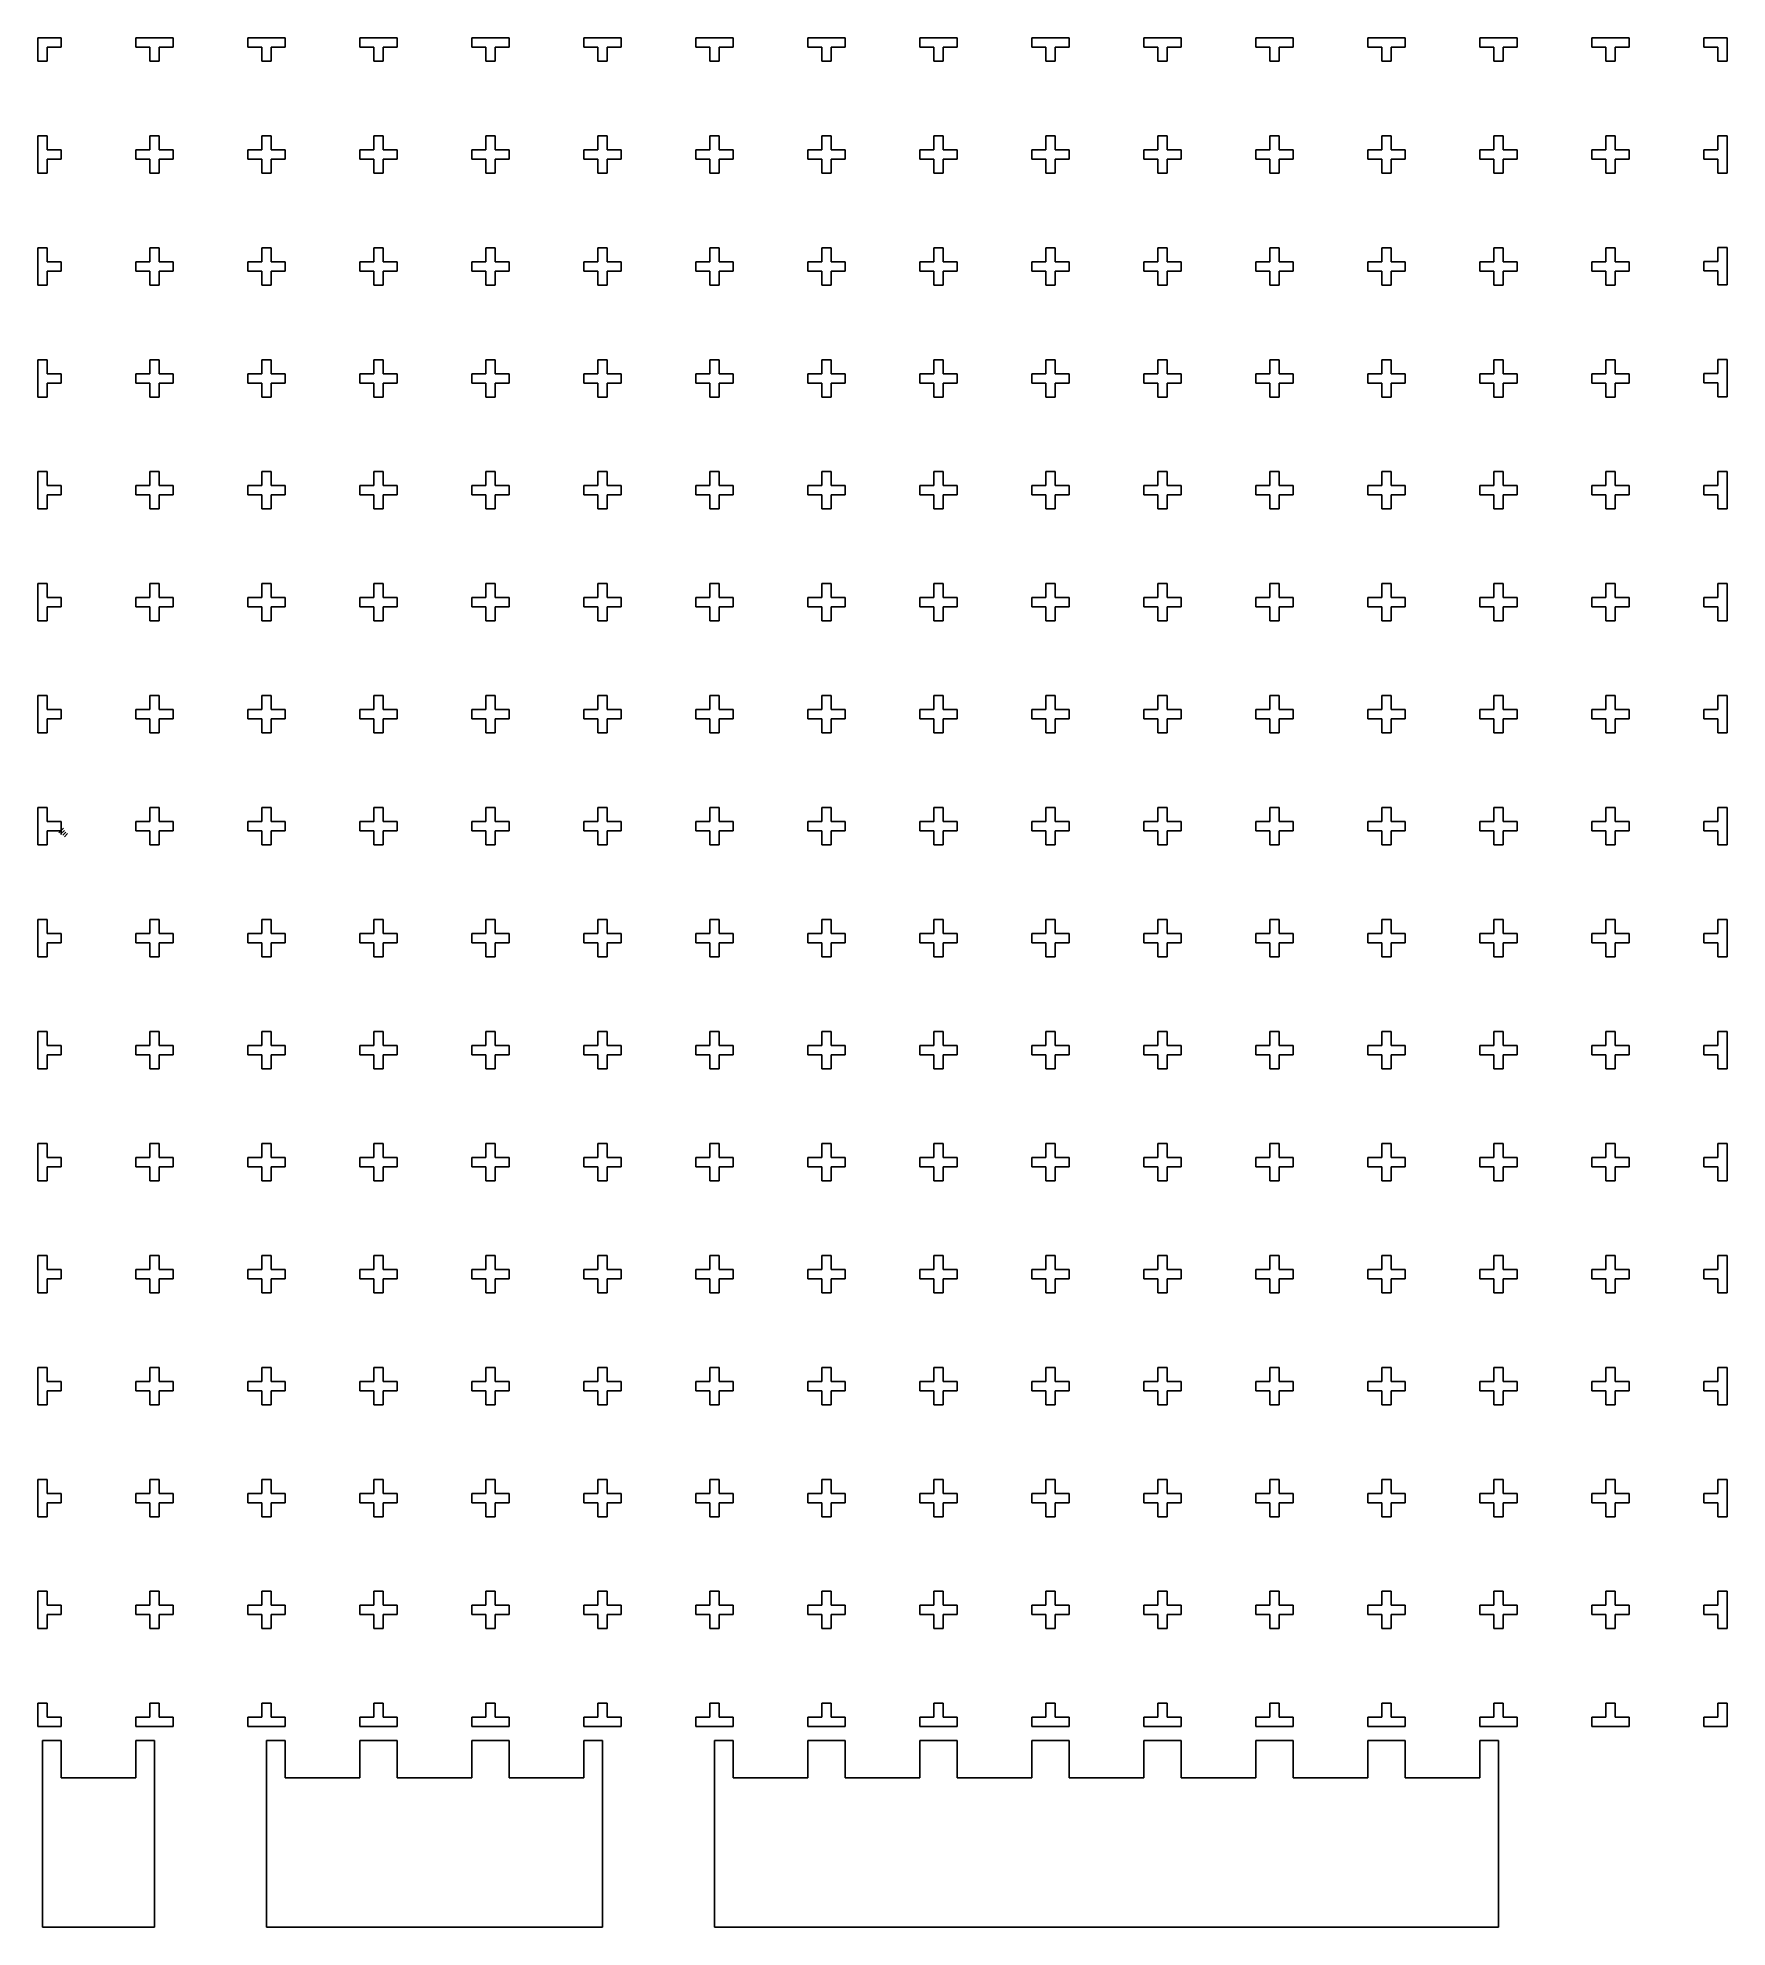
# Model space of a CAD drawing. Extents: x -9 to 605, y 352 to 1038.
import ezdxf

# ---------------------------------------------------------------- set-up
doc = ezdxf.new("R2010")
doc.units = 0

msp = doc.modelspace()

# ---------------------------------------------------------------- linework, layer by layer
for p, q in [((-8.4667, 1037.75), (0, 1037.75)), ((-8.4667, 1029.29), (-8.4667, 1037.75)), ((0, 1037.75), (0, 1034.37)), ((27.0933, 1037.75), (40.64, 1037.75)), ((27.0933, 1034.37), (27.0933, 1037.75)), ((40.64, 1037.75), (40.64, 1034.37)), ((67.7333, 1037.75), (81.2799, 1037.75)), ((67.7333, 1034.37), (67.7333, 1037.75)), ((81.2799, 1037.75), (81.2799, 1034.37)), ((108.373, 1037.75), (121.92, 1037.75)), ((108.373, 1034.37), (108.373, 1037.75)), ((121.92, 1037.75), (121.92, 1034.37)), ((149.013, 1037.75), (162.56, 1037.75)), ((149.013, 1034.37), (149.013, 1037.75)), ((162.56, 1037.75), (162.56, 1034.37)), ((189.653, 1037.75), (203.2, 1037.75)), ((189.653, 1034.37), (189.653, 1037.75)), ((203.2, 1037.75), (203.2, 1034.37)), ((230.293, 1037.75), (243.84, 1037.75)), ((230.293, 1034.37), (230.293, 1037.75)), ((243.84, 1037.75), (243.84, 1034.37)), ((270.933, 1037.75), (284.48, 1037.75)), ((270.933, 1034.37), (270.933, 1037.75)), ((284.48, 1037.75), (284.48, 1034.37)), ((311.573, 1037.75), (325.12, 1037.75)), ((311.573, 1034.37), (311.573, 1037.75)), ((325.12, 1037.75), (325.12, 1034.37)), ((352.213, 1037.75), (365.76, 1037.75)), ((352.213, 1034.37), (352.213, 1037.75)), ((365.76, 1037.75), (365.76, 1034.37)), ((392.853, 1037.75), (406.4, 1037.75)), ((392.853, 1034.37), (392.853, 1037.75)), ((406.4, 1037.75), (406.4, 1034.37)), ((433.493, 1037.75), (447.04, 1037.75)), ((433.493, 1034.37), (433.493, 1037.75)), ((447.04, 1037.75), (447.04, 1034.37)), ((474.133, 1037.75), (487.68, 1037.75)), ((474.133, 1034.37), (474.133, 1037.75)), ((487.68, 1037.75), (487.68, 1034.37)), ((514.773, 1037.75), (528.32, 1037.75)), ((514.773, 1034.37), (514.773, 1037.75)), ((528.32, 1037.75), (528.32, 1034.37)), ((555.413, 1037.75), (568.96, 1037.75)), ((555.413, 1034.37), (555.413, 1037.75)), ((568.96, 1037.75), (568.96, 1034.37)), ((596.053, 1037.75), (604.52, 1037.75)), ((596.053, 1034.37), (596.053, 1037.75)), ((604.52, 1037.75), (604.52, 1029.29)), ((-5.08, 1029.29), (-8.4667, 1029.29)), ((0, 1034.37), (-5.08, 1034.37)), ((-5.08, 1034.37), (-5.08, 1029.29)), ((32.1733, 1034.37), (27.0933, 1034.37)), ((32.1733, 1029.29), (32.1733, 1034.37)), ((35.56, 1029.29), (32.1733, 1029.29)), ((40.64, 1034.37), (35.56, 1034.37)), ((35.56, 1034.37), (35.56, 1029.29)), ((72.8133, 1034.37), (67.7333, 1034.37)), ((72.8133, 1029.29), (72.8133, 1034.37)), ((76.1999, 1029.29), (72.8133, 1029.29)), ((81.2799, 1034.37), (76.1999, 1034.37)), ((76.1999, 1034.37), (76.1999, 1029.29)), ((113.453, 1034.37), (108.373, 1034.37)), ((113.453, 1029.29), (113.453, 1034.37)), ((116.84, 1029.29), (113.453, 1029.29)), ((121.92, 1034.37), (116.84, 1034.37)), ((116.84, 1034.37), (116.84, 1029.29)), ((154.093, 1034.37), (149.013, 1034.37)), ((154.093, 1029.29), (154.093, 1034.37)), ((157.48, 1029.29), (154.093, 1029.29)), ((162.56, 1034.37), (157.48, 1034.37)), ((157.48, 1034.37), (157.48, 1029.29)), ((194.733, 1034.37), (189.653, 1034.37)), ((194.733, 1029.29), (194.733, 1034.37)), ((198.12, 1029.29), (194.733, 1029.29)), ((203.2, 1034.37), (198.12, 1034.37)), ((198.12, 1034.37), (198.12, 1029.29)), ((235.373, 1034.37), (230.293, 1034.37)), ((235.373, 1029.29), (235.373, 1034.37)), ((238.76, 1029.29), (235.373, 1029.29)), ((243.84, 1034.37), (238.76, 1034.37)), ((238.76, 1034.37), (238.76, 1029.29)), ((276.013, 1034.37), (270.933, 1034.37)), ((276.013, 1029.29), (276.013, 1034.37)), ((279.4, 1029.29), (276.013, 1029.29)), ((284.48, 1034.37), (279.4, 1034.37)), ((279.4, 1034.37), (279.4, 1029.29)), ((316.653, 1034.37), (311.573, 1034.37)), ((316.653, 1029.29), (316.653, 1034.37)), ((320.04, 1029.29), (316.653, 1029.29)), ((325.12, 1034.37), (320.04, 1034.37)), ((320.04, 1034.37), (320.04, 1029.29)), ((357.293, 1034.37), (352.213, 1034.37)), ((357.293, 1029.29), (357.293, 1034.37)), ((360.68, 1029.29), (357.293, 1029.29)), ((365.76, 1034.37), (360.68, 1034.37)), ((360.68, 1034.37), (360.68, 1029.29)), ((397.933, 1034.37), (392.853, 1034.37)), ((397.933, 1029.29), (397.933, 1034.37)), ((401.32, 1029.29), (397.933, 1029.29)), ((406.4, 1034.37), (401.32, 1034.37)), ((401.32, 1034.37), (401.32, 1029.29)), ((438.573, 1034.37), (433.493, 1034.37)), ((438.573, 1029.29), (438.573, 1034.37)), ((441.96, 1029.29), (438.573, 1029.29)), ((447.04, 1034.37), (441.96, 1034.37)), ((441.96, 1034.37), (441.96, 1029.29)), ((479.213, 1034.37), (474.133, 1034.37)), ((479.213, 1029.29), (479.213, 1034.37)), ((482.6, 1029.29), (479.213, 1029.29)), ((487.68, 1034.37), (482.6, 1034.37)), ((482.6, 1034.37), (482.6, 1029.29)), ((519.853, 1034.37), (514.773, 1034.37)), ((519.853, 1029.29), (519.853, 1034.37)), ((523.24, 1029.29), (519.853, 1029.29)), ((528.32, 1034.37), (523.24, 1034.37)), ((523.24, 1034.37), (523.24, 1029.29)), ((560.493, 1034.37), (555.413, 1034.37)), ((560.493, 1029.29), (560.493, 1034.37)), ((563.88, 1029.29), (560.493, 1029.29)), ((568.96, 1034.37), (563.88, 1034.37)), ((563.88, 1034.37), (563.88, 1029.29)), ((601.133, 1034.37), (596.053, 1034.37)), ((601.133, 1029.29), (601.133, 1034.37)), ((604.52, 1029.29), (601.133, 1029.29)), ((-8.4667, 1002.19), (-8.4667, 988.647)), ((-8.4667, 1002.19), (-5.08, 1002.19)), ((-5.08, 1002.19), (-5.08, 997.114)), ((32.1733, 1002.19), (35.56, 1002.19)), ((32.1733, 997.114), (32.1733, 1002.19)), ((35.56, 1002.19), (35.56, 997.114)), ((72.8133, 1002.19), (76.1999, 1002.19)), ((72.8133, 997.114), (72.8133, 1002.19)), ((76.1999, 1002.19), (76.1999, 997.114)), ((113.453, 1002.19), (116.84, 1002.19)), ((113.453, 997.114), (113.453, 1002.19)), ((116.84, 1002.19), (116.84, 997.114)), ((154.093, 1002.19), (157.48, 1002.19)), ((154.093, 997.114), (154.093, 1002.19)), ((157.48, 1002.19), (157.48, 997.114)), ((194.733, 1002.19), (198.12, 1002.19)), ((194.733, 997.114), (194.733, 1002.19)), ((198.12, 1002.19), (198.12, 997.114)), ((235.373, 1002.19), (238.76, 1002.19)), ((235.373, 997.114), (235.373, 1002.19)), ((238.76, 1002.19), (238.76, 997.114)), ((276.013, 1002.19), (279.4, 1002.19)), ((276.013, 997.114), (276.013, 1002.19)), ((279.4, 1002.19), (279.4, 997.114)), ((316.653, 1002.19), (320.04, 1002.19)), ((316.653, 997.114), (316.653, 1002.19)), ((320.04, 1002.19), (320.04, 997.114)), ((357.293, 1002.19), (360.68, 1002.19)), ((357.293, 997.114), (357.293, 1002.19)), ((360.68, 1002.19), (360.68, 997.114)), ((397.933, 1002.19), (401.32, 1002.19)), ((397.933, 997.114), (397.933, 1002.19)), ((401.32, 1002.19), (401.32, 997.114)), ((438.573, 1002.19), (441.96, 1002.19)), ((438.573, 997.114), (438.573, 1002.19)), ((441.96, 1002.19), (441.96, 997.114)), ((479.213, 1002.19), (482.6, 1002.19)), ((479.213, 997.114), (479.213, 1002.19)), ((482.6, 1002.19), (482.6, 997.114)), ((519.853, 1002.19), (523.24, 1002.19)), ((519.853, 997.114), (519.853, 1002.19)), ((523.24, 1002.19), (523.24, 997.114)), ((560.493, 1002.19), (563.88, 1002.19)), ((560.493, 997.114), (560.493, 1002.19)), ((563.88, 1002.19), (563.88, 997.114)), ((601.133, 997.114), (601.133, 1002.19)), ((601.133, 1002.19), (604.52, 1002.19)), ((604.52, 988.647), (604.52, 1002.19)), ((-5.08, 997.114), (0, 997.114)), ((0, 997.114), (0, 993.727)), ((27.0933, 993.727), (27.0933, 997.114)), ((27.0933, 997.114), (32.1733, 997.114)), ((35.56, 997.114), (40.64, 997.114)), ((40.64, 997.114), (40.64, 993.727)), ((67.7333, 993.727), (67.7333, 997.114)), ((67.7333, 997.114), (72.8133, 997.114)), ((76.1999, 997.114), (81.2799, 997.114)), ((81.2799, 997.114), (81.2799, 993.727)), ((108.373, 993.727), (108.373, 997.114)), ((108.373, 997.114), (113.453, 997.114)), ((116.84, 997.114), (121.92, 997.114)), ((121.92, 997.114), (121.92, 993.727)), ((149.013, 993.727), (149.013, 997.114)), ((149.013, 997.114), (154.093, 997.114)), ((157.48, 997.114), (162.56, 997.114)), ((162.56, 997.114), (162.56, 993.727)), ((189.653, 993.727), (189.653, 997.114)), ((189.653, 997.114), (194.733, 997.114)), ((198.12, 997.114), (203.2, 997.114)), ((203.2, 997.114), (203.2, 993.727)), ((230.293, 993.727), (230.293, 997.114)), ((230.293, 997.114), (235.373, 997.114)), ((238.76, 997.114), (243.84, 997.114)), ((243.84, 997.114), (243.84, 993.727)), ((270.933, 993.727), (270.933, 997.114)), ((270.933, 997.114), (276.013, 997.114)), ((279.4, 997.114), (284.48, 997.114)), ((284.48, 997.114), (284.48, 993.727)), ((311.573, 993.727), (311.573, 997.114)), ((311.573, 997.114), (316.653, 997.114)), ((320.04, 997.114), (325.12, 997.114)), ((325.12, 997.114), (325.12, 993.727)), ((352.213, 993.727), (352.213, 997.114)), ((352.213, 997.114), (357.293, 997.114)), ((360.68, 997.114), (365.76, 997.114)), ((365.76, 997.114), (365.76, 993.727)), ((392.853, 993.727), (392.853, 997.114)), ((392.853, 997.114), (397.933, 997.114)), ((401.32, 997.114), (406.4, 997.114)), ((406.4, 997.114), (406.4, 993.727)), ((433.493, 993.727), (433.493, 997.114)), ((433.493, 997.114), (438.573, 997.114)), ((441.96, 997.114), (447.04, 997.114)), ((447.04, 997.114), (447.04, 993.727)), ((474.133, 993.727), (474.133, 997.114)), ((474.133, 997.114), (479.213, 997.114)), ((482.6, 997.114), (487.68, 997.114)), ((487.68, 997.114), (487.68, 993.727)), ((514.773, 993.727), (514.773, 997.114)), ((514.773, 997.114), (519.853, 997.114)), ((523.24, 997.114), (528.32, 997.114)), ((528.32, 997.114), (528.32, 993.727)), ((555.413, 993.727), (555.413, 997.114)), ((555.413, 997.114), (560.493, 997.114)), ((563.88, 997.114), (568.96, 997.114)), ((568.96, 997.114), (568.96, 993.727)), ((596.053, 993.727), (596.053, 997.114)), ((596.053, 997.114), (601.133, 997.114)), ((-5.08, 988.647), (-8.4667, 988.647)), ((0, 993.727), (-5.08, 993.727)), ((-5.08, 993.727), (-5.08, 988.647)), ((32.1733, 993.727), (27.0933, 993.727)), ((32.1733, 988.647), (32.1733, 993.727)), ((35.56, 988.647), (32.1733, 988.647)), ((40.64, 993.727), (35.56, 993.727)), ((35.56, 993.727), (35.56, 988.647)), ((72.8133, 993.727), (67.7333, 993.727)), ((72.8133, 988.647), (72.8133, 993.727)), ((76.1999, 988.647), (72.8133, 988.647)), ((81.2799, 993.727), (76.1999, 993.727)), ((76.1999, 993.727), (76.1999, 988.647)), ((113.453, 993.727), (108.373, 993.727)), ((113.453, 988.647), (113.453, 993.727)), ((116.84, 988.647), (113.453, 988.647)), ((121.92, 993.727), (116.84, 993.727)), ((116.84, 993.727), (116.84, 988.647)), ((154.093, 993.727), (149.013, 993.727)), ((154.093, 988.647), (154.093, 993.727)), ((157.48, 988.647), (154.093, 988.647)), ((162.56, 993.727), (157.48, 993.727)), ((157.48, 993.727), (157.48, 988.647)), ((194.733, 993.727), (189.653, 993.727)), ((194.733, 988.647), (194.733, 993.727)), ((198.12, 988.647), (194.733, 988.647)), ((203.2, 993.727), (198.12, 993.727)), ((198.12, 993.727), (198.12, 988.647)), ((235.373, 993.727), (230.293, 993.727)), ((235.373, 988.647), (235.373, 993.727)), ((238.76, 988.647), (235.373, 988.647)), ((243.84, 993.727), (238.76, 993.727)), ((238.76, 993.727), (238.76, 988.647)), ((276.013, 993.727), (270.933, 993.727)), ((276.013, 988.647), (276.013, 993.727)), ((279.4, 988.647), (276.013, 988.647)), ((284.48, 993.727), (279.4, 993.727)), ((279.4, 993.727), (279.4, 988.647)), ((316.653, 993.727), (311.573, 993.727)), ((316.653, 988.647), (316.653, 993.727)), ((320.04, 988.647), (316.653, 988.647)), ((325.12, 993.727), (320.04, 993.727)), ((320.04, 993.727), (320.04, 988.647)), ((357.293, 993.727), (352.213, 993.727)), ((357.293, 988.647), (357.293, 993.727)), ((360.68, 988.647), (357.293, 988.647)), ((365.76, 993.727), (360.68, 993.727)), ((360.68, 993.727), (360.68, 988.647)), ((397.933, 993.727), (392.853, 993.727)), ((397.933, 988.647), (397.933, 993.727)), ((401.32, 988.647), (397.933, 988.647)), ((406.4, 993.727), (401.32, 993.727)), ((401.32, 993.727), (401.32, 988.647)), ((438.573, 993.727), (433.493, 993.727)), ((438.573, 988.647), (438.573, 993.727)), ((441.96, 988.647), (438.573, 988.647)), ((447.04, 993.727), (441.96, 993.727)), ((441.96, 993.727), (441.96, 988.647)), ((479.213, 993.727), (474.133, 993.727)), ((479.213, 988.647), (479.213, 993.727)), ((482.6, 988.647), (479.213, 988.647)), ((487.68, 993.727), (482.6, 993.727)), ((482.6, 993.727), (482.6, 988.647)), ((519.853, 993.727), (514.773, 993.727)), ((519.853, 988.647), (519.853, 993.727)), ((523.24, 988.647), (519.853, 988.647)), ((528.32, 993.727), (523.24, 993.727)), ((523.24, 993.727), (523.24, 988.647)), ((560.493, 993.727), (555.413, 993.727)), ((560.493, 988.647), (560.493, 993.727)), ((563.88, 988.647), (560.493, 988.647)), ((568.96, 993.727), (563.88, 993.727)), ((563.88, 993.727), (563.88, 988.647)), ((601.133, 993.727), (596.053, 993.727)), ((601.133, 988.647), (601.133, 993.727)), ((604.52, 988.647), (601.133, 988.647)), ((-8.4667, 961.554), (-8.4667, 948.007)), ((-8.4667, 961.554), (-5.08, 961.554)), ((-5.08, 961.554), (-5.08, 956.474)), ((32.1733, 961.554), (35.56, 961.554)), ((32.1733, 956.474), (32.1733, 961.554)), ((35.56, 961.554), (35.56, 956.474)), ((72.8133, 961.554), (76.1999, 961.554)), ((72.8133, 956.474), (72.8133, 961.554)), ((76.1999, 961.554), (76.1999, 956.474)), ((113.453, 961.554), (116.84, 961.554)), ((113.453, 956.474), (113.453, 961.554)), ((116.84, 961.554), (116.84, 956.474)), ((154.093, 961.554), (157.48, 961.554)), ((154.093, 956.474), (154.093, 961.554)), ((157.48, 961.554), (157.48, 956.474)), ((194.733, 961.554), (198.12, 961.554)), ((194.733, 956.474), (194.733, 961.554)), ((198.12, 961.554), (198.12, 956.474)), ((235.373, 961.554), (238.76, 961.554)), ((235.373, 956.474), (235.373, 961.554)), ((238.76, 961.554), (238.76, 956.474)), ((276.013, 961.554), (279.4, 961.554)), ((276.013, 956.474), (276.013, 961.554)), ((279.4, 961.554), (279.4, 956.474)), ((316.653, 961.554), (320.04, 961.554)), ((316.653, 956.474), (316.653, 961.554)), ((320.04, 961.554), (320.04, 956.474)), ((357.293, 961.554), (360.68, 961.554)), ((357.293, 956.474), (357.293, 961.554)), ((360.68, 961.554), (360.68, 956.474)), ((397.933, 961.554), (401.32, 961.554)), ((397.933, 956.474), (397.933, 961.554)), ((401.32, 961.554), (401.32, 956.474)), ((438.573, 961.554), (441.96, 961.554)), ((438.573, 956.474), (438.573, 961.554)), ((441.96, 961.554), (441.96, 956.474)), ((479.213, 961.554), (482.6, 961.554)), ((479.213, 956.474), (479.213, 961.554)), ((482.6, 961.554), (482.6, 956.474)), ((519.853, 961.554), (523.24, 961.554)), ((519.853, 956.474), (519.853, 961.554)), ((523.24, 961.554), (523.24, 956.474)), ((560.493, 961.554), (563.88, 961.554)), ((560.493, 956.474), (560.493, 961.554)), ((563.88, 961.554), (563.88, 956.474)), ((601.172, 956.508), (601.172, 961.588)), ((601.172, 961.588), (604.559, 961.588)), ((604.559, 961.588), (604.5195, 961.5536)), ((604.559, 948.042), (604.559, 961.588)), ((-5.08, 956.474), (0, 956.474)), ((0, 956.474), (0, 953.087)), ((27.0933, 953.087), (27.0933, 956.474)), ((27.0933, 956.474), (32.1733, 956.474)), ((35.56, 956.474), (40.64, 956.474)), ((40.64, 956.474), (40.64, 953.087)), ((67.7333, 953.087), (67.7333, 956.474)), ((67.7333, 956.474), (72.8133, 956.474)), ((76.1999, 956.474), (81.2799, 956.474)), ((81.2799, 956.474), (81.2799, 953.087)), ((108.373, 953.087), (108.373, 956.474)), ((108.373, 956.474), (113.453, 956.474)), ((116.84, 956.474), (121.92, 956.474)), ((121.92, 956.474), (121.92, 953.087)), ((149.013, 953.087), (149.013, 956.474)), ((149.013, 956.474), (154.093, 956.474)), ((157.48, 956.474), (162.56, 956.474)), ((162.56, 956.474), (162.56, 953.087)), ((189.653, 953.087), (189.653, 956.474)), ((189.653, 956.474), (194.733, 956.474)), ((198.12, 956.474), (203.2, 956.474)), ((203.2, 956.474), (203.2, 953.087)), ((230.293, 953.087), (230.293, 956.474)), ((230.293, 956.474), (235.373, 956.474)), ((238.76, 956.474), (243.84, 956.474)), ((243.84, 956.474), (243.84, 953.087)), ((270.933, 953.087), (270.933, 956.474)), ((270.933, 956.474), (276.013, 956.474)), ((279.4, 956.474), (284.48, 956.474)), ((284.48, 956.474), (284.48, 953.087)), ((311.573, 953.087), (311.573, 956.474)), ((311.573, 956.474), (316.653, 956.474)), ((320.04, 956.474), (325.12, 956.474)), ((325.12, 956.474), (325.12, 953.087)), ((352.213, 953.087), (352.213, 956.474)), ((352.213, 956.474), (357.293, 956.474)), ((360.68, 956.474), (365.76, 956.474)), ((365.76, 956.474), (365.76, 953.087)), ((392.853, 953.087), (392.853, 956.474)), ((392.853, 956.474), (397.933, 956.474)), ((401.32, 956.474), (406.4, 956.474)), ((406.4, 956.474), (406.4, 953.087)), ((433.493, 953.087), (433.493, 956.474)), ((433.493, 956.474), (438.573, 956.474)), ((441.96, 956.474), (447.04, 956.474)), ((447.04, 956.474), (447.04, 953.087)), ((474.133, 953.087), (474.133, 956.474)), ((474.133, 956.474), (479.213, 956.474)), ((482.6, 956.474), (487.68, 956.474)), ((487.68, 956.474), (487.68, 953.087)), ((514.773, 953.087), (514.773, 956.474)), ((514.773, 956.474), (519.853, 956.474)), ((523.24, 956.474), (528.32, 956.474)), ((528.32, 956.474), (528.32, 953.087)), ((555.413, 953.087), (555.413, 956.474)), ((555.413, 956.474), (560.493, 956.474)), ((563.88, 956.474), (568.96, 956.474)), ((568.96, 956.474), (568.96, 953.087)), ((596.092, 953.122), (596.092, 956.508)), ((596.092, 956.508), (601.172, 956.508)), ((-5.08, 948.007), (-8.4667, 948.007)), ((0, 953.087), (-5.08, 953.087)), ((-5.08, 953.087), (-5.08, 948.007)), ((32.1733, 953.087), (27.0933, 953.087)), ((32.1733, 948.007), (32.1733, 953.087)), ((35.56, 948.007), (32.1733, 948.007)), ((40.64, 953.087), (35.56, 953.087)), ((35.56, 953.087), (35.56, 948.007)), ((72.8133, 953.087), (67.7333, 953.087)), ((72.8133, 948.007), (72.8133, 953.087)), ((76.1999, 948.007), (72.8133, 948.007)), ((81.2799, 953.087), (76.1999, 953.087)), ((76.1999, 953.087), (76.1999, 948.007)), ((113.453, 953.087), (108.373, 953.087)), ((113.453, 948.007), (113.453, 953.087)), ((116.84, 948.007), (113.453, 948.007)), ((121.92, 953.087), (116.84, 953.087)), ((116.84, 953.087), (116.84, 948.007)), ((154.093, 953.087), (149.013, 953.087)), ((154.093, 948.007), (154.093, 953.087)), ((157.48, 948.007), (154.093, 948.007)), ((162.56, 953.087), (157.48, 953.087)), ((157.48, 953.087), (157.48, 948.007)), ((194.733, 953.087), (189.653, 953.087)), ((194.733, 948.007), (194.733, 953.087)), ((198.12, 948.007), (194.733, 948.007)), ((203.2, 953.087), (198.12, 953.087)), ((198.12, 953.087), (198.12, 948.007)), ((235.373, 953.087), (230.293, 953.087)), ((235.373, 948.007), (235.373, 953.087)), ((238.76, 948.007), (235.373, 948.007)), ((243.84, 953.087), (238.76, 953.087)), ((238.76, 953.087), (238.76, 948.007)), ((276.013, 953.087), (270.933, 953.087)), ((276.013, 948.007), (276.013, 953.087)), ((279.4, 948.007), (276.013, 948.007)), ((284.48, 953.087), (279.4, 953.087)), ((279.4, 953.087), (279.4, 948.007)), ((316.653, 953.087), (311.573, 953.087)), ((316.653, 948.007), (316.653, 953.087)), ((320.04, 948.007), (316.653, 948.007)), ((325.12, 953.087), (320.04, 953.087)), ((320.04, 953.087), (320.04, 948.007)), ((357.293, 953.087), (352.213, 953.087)), ((357.293, 948.007), (357.293, 953.087)), ((360.68, 948.007), (357.293, 948.007)), ((365.76, 953.087), (360.68, 953.087)), ((360.68, 953.087), (360.68, 948.007)), ((397.933, 953.087), (392.853, 953.087)), ((397.933, 948.007), (397.933, 953.087)), ((401.32, 948.007), (397.933, 948.007)), ((406.4, 953.087), (401.32, 953.087)), ((401.32, 953.087), (401.32, 948.007)), ((438.573, 953.087), (433.493, 953.087)), ((438.573, 948.007), (438.573, 953.087)), ((441.96, 948.007), (438.573, 948.007)), ((447.04, 953.087), (441.96, 953.087)), ((441.96, 953.087), (441.96, 948.007)), ((479.213, 953.087), (474.133, 953.087)), ((479.213, 948.007), (479.213, 953.087)), ((482.6, 948.007), (479.213, 948.007)), ((487.68, 953.087), (482.6, 953.087)), ((482.6, 953.087), (482.6, 948.007)), ((519.853, 953.087), (514.773, 953.087)), ((519.853, 948.007), (519.853, 953.087)), ((523.24, 948.007), (519.853, 948.007)), ((528.32, 953.087), (523.24, 953.087)), ((523.24, 953.087), (523.24, 948.007)), ((560.493, 953.087), (555.413, 953.087)), ((560.493, 948.007), (560.493, 953.087)), ((563.88, 948.007), (560.493, 948.007)), ((568.96, 953.087), (563.88, 953.087)), ((563.88, 953.087), (563.88, 948.007)), ((601.172, 953.122), (596.092, 953.122)), ((601.172, 948.042), (601.172, 953.122)), ((604.559, 948.042), (601.172, 948.042)), ((-8.4667, 920.914), (-8.4667, 907.367)), ((-8.4667, 920.914), (-5.08, 920.914)), ((-5.08, 920.914), (-5.08, 915.834)), ((32.1733, 920.914), (35.56, 920.914)), ((32.1733, 915.834), (32.1733, 920.914)), ((35.56, 920.914), (35.56, 915.834)), ((72.8133, 920.914), (76.1999, 920.914)), ((72.8133, 915.834), (72.8133, 920.914)), ((76.1999, 920.914), (76.1999, 915.834)), ((113.453, 920.914), (116.84, 920.914)), ((113.453, 915.834), (113.453, 920.914)), ((116.84, 920.914), (116.84, 915.834)), ((154.093, 920.914), (157.48, 920.914)), ((154.093, 915.834), (154.093, 920.914)), ((157.48, 920.914), (157.48, 915.834)), ((194.733, 920.914), (198.12, 920.914)), ((194.733, 915.834), (194.733, 920.914)), ((198.12, 920.914), (198.12, 915.834)), ((235.373, 920.914), (238.76, 920.914)), ((235.373, 915.834), (235.373, 920.914)), ((238.76, 920.914), (238.76, 915.834)), ((276.013, 920.914), (279.4, 920.914)), ((276.013, 915.834), (276.013, 920.914)), ((279.4, 920.914), (279.4, 915.834)), ((316.653, 920.914), (320.04, 920.914)), ((316.653, 915.834), (316.653, 920.914)), ((320.04, 920.914), (320.04, 915.834)), ((357.293, 920.914), (360.68, 920.914)), ((357.293, 915.834), (357.293, 920.914)), ((360.68, 920.914), (360.68, 915.834)), ((397.933, 920.914), (401.32, 920.914)), ((397.933, 915.834), (397.933, 920.914)), ((401.32, 920.914), (401.32, 915.834)), ((438.573, 920.914), (441.96, 920.914)), ((438.573, 915.834), (438.573, 920.914)), ((441.96, 920.914), (441.96, 915.834)), ((479.213, 920.914), (482.6, 920.914)), ((479.213, 915.834), (479.213, 920.914)), ((482.6, 920.914), (482.6, 915.834)), ((519.853, 920.914), (523.24, 920.914)), ((519.853, 915.834), (519.853, 920.914)), ((523.24, 920.914), (523.24, 915.834)), ((560.493, 920.914), (563.88, 920.914)), ((560.493, 915.834), (560.493, 920.914)), ((563.88, 920.914), (563.88, 915.834)), ((601.116, 915.864), (601.116, 920.944)), ((601.116, 920.944), (604.503, 920.944)), ((604.503, 907.397), (604.503, 920.944)), ((604.503, 920.944), (604.5199, 920.9141)), ((-5.08, 915.834), (0, 915.834)), ((0, 912.447), (-5.08, 912.447)), ((-5.08, 912.447), (-5.08, 907.367)), ((0, 915.834), (0, 912.447)), ((27.0933, 912.447), (27.0933, 915.834)), ((27.0933, 915.834), (32.1733, 915.834)), ((32.1733, 912.447), (27.0933, 912.447)), ((32.1733, 907.367), (32.1733, 912.447)), ((35.56, 915.834), (40.64, 915.834)), ((40.64, 912.447), (35.56, 912.447)), ((35.56, 912.447), (35.56, 907.367)), ((40.64, 915.834), (40.64, 912.447)), ((67.7333, 912.447), (67.7333, 915.834)), ((67.7333, 915.834), (72.8133, 915.834)), ((72.8133, 912.447), (67.7333, 912.447)), ((72.8133, 907.367), (72.8133, 912.447)), ((76.1999, 915.834), (81.2799, 915.834)), ((81.2799, 912.447), (76.1999, 912.447)), ((76.1999, 912.447), (76.1999, 907.367)), ((81.2799, 915.834), (81.2799, 912.447)), ((108.373, 912.447), (108.373, 915.834)), ((108.373, 915.834), (113.453, 915.834)), ((113.453, 912.447), (108.373, 912.447)), ((113.453, 907.367), (113.453, 912.447)), ((116.84, 915.834), (121.92, 915.834)), ((121.92, 912.447), (116.84, 912.447)), ((116.84, 912.447), (116.84, 907.367)), ((121.92, 915.834), (121.92, 912.447)), ((149.013, 912.447), (149.013, 915.834)), ((149.013, 915.834), (154.093, 915.834)), ((154.093, 912.447), (149.013, 912.447)), ((154.093, 907.367), (154.093, 912.447)), ((157.48, 915.834), (162.56, 915.834)), ((162.56, 912.447), (157.48, 912.447)), ((157.48, 912.447), (157.48, 907.367)), ((162.56, 915.834), (162.56, 912.447)), ((189.653, 912.447), (189.653, 915.834)), ((189.653, 915.834), (194.733, 915.834)), ((194.733, 912.447), (189.653, 912.447)), ((194.733, 907.367), (194.733, 912.447)), ((198.12, 915.834), (203.2, 915.834)), ((203.2, 912.447), (198.12, 912.447)), ((198.12, 912.447), (198.12, 907.367)), ((203.2, 915.834), (203.2, 912.447)), ((230.293, 912.447), (230.293, 915.834)), ((230.293, 915.834), (235.373, 915.834)), ((235.373, 912.447), (230.293, 912.447)), ((235.373, 907.367), (235.373, 912.447)), ((238.76, 915.834), (243.84, 915.834)), ((243.84, 912.447), (238.76, 912.447)), ((238.76, 912.447), (238.76, 907.367)), ((243.84, 915.834), (243.84, 912.447)), ((270.933, 912.447), (270.933, 915.834)), ((270.933, 915.834), (276.013, 915.834)), ((276.013, 912.447), (270.933, 912.447)), ((276.013, 907.367), (276.013, 912.447)), ((279.4, 915.834), (284.48, 915.834)), ((284.48, 912.447), (279.4, 912.447)), ((279.4, 912.447), (279.4, 907.367)), ((284.48, 915.834), (284.48, 912.447)), ((311.573, 912.447), (311.573, 915.834)), ((311.573, 915.834), (316.653, 915.834)), ((316.653, 912.447), (311.573, 912.447)), ((316.653, 907.367), (316.653, 912.447)), ((320.04, 915.834), (325.12, 915.834)), ((325.12, 912.447), (320.04, 912.447)), ((320.04, 912.447), (320.04, 907.367)), ((325.12, 915.834), (325.12, 912.447)), ((352.213, 912.447), (352.213, 915.834)), ((352.213, 915.834), (357.293, 915.834)), ((357.293, 912.447), (352.213, 912.447)), ((357.293, 907.367), (357.293, 912.447)), ((360.68, 915.834), (365.76, 915.834)), ((365.76, 912.447), (360.68, 912.447)), ((360.68, 912.447), (360.68, 907.367)), ((365.76, 915.834), (365.76, 912.447)), ((392.853, 912.447), (392.853, 915.834)), ((392.853, 915.834), (397.933, 915.834)), ((397.933, 912.447), (392.853, 912.447)), ((397.933, 907.367), (397.933, 912.447)), ((401.32, 915.834), (406.4, 915.834)), ((406.4, 912.447), (401.32, 912.447)), ((401.32, 912.447), (401.32, 907.367)), ((406.4, 915.834), (406.4, 912.447)), ((433.493, 912.447), (433.493, 915.834)), ((433.493, 915.834), (438.573, 915.834)), ((438.573, 912.447), (433.493, 912.447)), ((438.573, 907.367), (438.573, 912.447)), ((441.96, 915.834), (447.04, 915.834)), ((447.04, 912.447), (441.96, 912.447)), ((441.96, 912.447), (441.96, 907.367)), ((447.04, 915.834), (447.04, 912.447)), ((474.133, 912.447), (474.133, 915.834)), ((474.133, 915.834), (479.213, 915.834)), ((479.213, 912.447), (474.133, 912.447)), ((479.213, 907.367), (479.213, 912.447)), ((482.6, 915.834), (487.68, 915.834)), ((487.68, 912.447), (482.6, 912.447)), ((482.6, 912.447), (482.6, 907.367)), ((487.68, 915.834), (487.68, 912.447)), ((514.773, 912.447), (514.773, 915.834)), ((514.773, 915.834), (519.853, 915.834)), ((519.853, 912.447), (514.773, 912.447)), ((519.853, 907.367), (519.853, 912.447)), ((523.24, 915.834), (528.32, 915.834)), ((528.32, 912.447), (523.24, 912.447)), ((523.24, 912.447), (523.24, 907.367)), ((528.32, 915.834), (528.32, 912.447)), ((555.413, 912.447), (555.413, 915.834)), ((555.413, 915.834), (560.493, 915.834)), ((560.493, 912.447), (555.413, 912.447)), ((560.493, 907.367), (560.493, 912.447)), ((563.88, 915.834), (568.96, 915.834)), ((568.96, 912.447), (563.88, 912.447)), ((563.88, 912.447), (563.88, 907.367)), ((568.96, 915.834), (568.96, 912.447)), ((596.036, 912.477), (596.036, 915.864)), ((596.036, 915.864), (601.116, 915.864)), ((601.116, 912.477), (596.036, 912.477)), ((601.116, 907.397), (601.116, 912.477)), ((-5.08, 907.367), (-8.4667, 907.367)), ((35.56, 907.367), (32.1733, 907.367)), ((76.1999, 907.367), (72.8133, 907.367)), ((116.84, 907.367), (113.453, 907.367)), ((157.48, 907.367), (154.093, 907.367)), ((198.12, 907.367), (194.733, 907.367)), ((238.76, 907.367), (235.373, 907.367)), ((279.4, 907.367), (276.013, 907.367)), ((320.04, 907.367), (316.653, 907.367)), ((360.68, 907.367), (357.293, 907.367)), ((401.32, 907.367), (397.933, 907.367)), ((441.96, 907.367), (438.573, 907.367)), ((482.6, 907.367), (479.213, 907.367)), ((523.24, 907.367), (519.853, 907.367)), ((563.88, 907.367), (560.493, 907.367)), ((604.503, 907.397), (601.116, 907.397)), ((-8.4667, 880.274), (-8.4667, 866.727)), ((-8.4667, 880.274), (-5.08, 880.274)), ((-5.08, 880.274), (-5.08, 875.194)), ((32.1733, 880.274), (35.56, 880.274)), ((32.1733, 875.194), (32.1733, 880.274)), ((35.56, 880.274), (35.56, 875.194)), ((72.8133, 880.274), (76.1999, 880.274)), ((72.8133, 875.194), (72.8133, 880.274)), ((76.1999, 880.274), (76.1999, 875.194)), ((113.453, 880.274), (116.84, 880.274)), ((113.453, 875.194), (113.453, 880.274)), ((116.84, 880.274), (116.84, 875.194)), ((154.093, 880.274), (157.48, 880.274)), ((154.093, 875.194), (154.093, 880.274)), ((157.48, 880.274), (157.48, 875.194)), ((194.733, 880.274), (198.12, 880.274)), ((194.733, 875.194), (194.733, 880.274)), ((198.12, 880.274), (198.12, 875.194)), ((235.373, 880.274), (238.76, 880.274)), ((235.373, 875.194), (235.373, 880.274)), ((238.76, 880.274), (238.76, 875.194)), ((276.013, 880.274), (279.4, 880.274)), ((276.013, 875.194), (276.013, 880.274)), ((279.4, 880.274), (279.4, 875.194)), ((316.653, 880.274), (320.04, 880.274)), ((316.653, 875.194), (316.653, 880.274)), ((320.04, 880.274), (320.04, 875.194)), ((357.293, 880.274), (360.68, 880.274)), ((357.293, 875.194), (357.293, 880.274)), ((360.68, 880.274), (360.68, 875.194)), ((397.933, 880.274), (401.32, 880.274)), ((397.933, 875.194), (397.933, 880.274)), ((401.32, 880.274), (401.32, 875.194)), ((438.573, 880.274), (441.96, 880.274)), ((438.573, 875.194), (438.573, 880.274)), ((441.96, 880.274), (441.96, 875.194)), ((479.213, 880.274), (482.6, 880.274)), ((479.213, 875.194), (479.213, 880.274)), ((482.6, 880.274), (482.6, 875.194)), ((519.853, 880.274), (523.24, 880.274)), ((519.853, 875.194), (519.853, 880.274)), ((523.24, 880.274), (523.24, 875.194)), ((560.493, 880.274), (563.88, 880.274)), ((560.493, 875.194), (560.493, 880.274)), ((563.88, 880.274), (563.88, 875.194)), ((601.133, 875.194), (601.133, 880.274)), ((601.133, 880.274), (604.52, 880.274)), ((604.52, 866.727), (604.52, 880.274)), ((-5.08, 875.194), (0, 875.194)), ((0, 871.807), (-5.08, 871.807)), ((-5.08, 871.807), (-5.08, 866.727)), ((0, 875.194), (0, 871.807)), ((27.0933, 871.807), (27.0933, 875.194)), ((27.0933, 875.194), (32.1733, 875.194)), ((32.1733, 871.807), (27.0933, 871.807)), ((32.1733, 866.727), (32.1733, 871.807)), ((35.56, 875.194), (40.64, 875.194)), ((40.64, 871.807), (35.56, 871.807)), ((35.56, 871.807), (35.56, 866.727)), ((40.64, 875.194), (40.64, 871.807)), ((67.7333, 871.807), (67.7333, 875.194)), ((67.7333, 875.194), (72.8133, 875.194)), ((72.8133, 871.807), (67.7333, 871.807)), ((72.8133, 866.727), (72.8133, 871.807)), ((76.1999, 875.194), (81.2799, 875.194)), ((81.2799, 871.807), (76.1999, 871.807)), ((76.1999, 871.807), (76.1999, 866.727)), ((81.2799, 875.194), (81.2799, 871.807)), ((108.373, 871.807), (108.373, 875.194)), ((108.373, 875.194), (113.453, 875.194)), ((113.453, 871.807), (108.373, 871.807)), ((113.453, 866.727), (113.453, 871.807)), ((116.84, 875.194), (121.92, 875.194)), ((121.92, 871.807), (116.84, 871.807)), ((116.84, 871.807), (116.84, 866.727)), ((121.92, 875.194), (121.92, 871.807)), ((149.013, 871.807), (149.013, 875.194)), ((149.013, 875.194), (154.093, 875.194)), ((154.093, 871.807), (149.013, 871.807)), ((154.093, 866.727), (154.093, 871.807)), ((157.48, 875.194), (162.56, 875.194)), ((162.56, 871.807), (157.48, 871.807)), ((157.48, 871.807), (157.48, 866.727)), ((162.56, 875.194), (162.56, 871.807)), ((189.653, 871.807), (189.653, 875.194)), ((189.653, 875.194), (194.733, 875.194)), ((194.733, 871.807), (189.653, 871.807)), ((194.733, 866.727), (194.733, 871.807)), ((198.12, 875.194), (203.2, 875.194)), ((203.2, 871.807), (198.12, 871.807)), ((198.12, 871.807), (198.12, 866.727)), ((203.2, 875.194), (203.2, 871.807)), ((230.293, 871.807), (230.293, 875.194)), ((230.293, 875.194), (235.373, 875.194)), ((235.373, 871.807), (230.293, 871.807)), ((235.373, 866.727), (235.373, 871.807)), ((238.76, 875.194), (243.84, 875.194)), ((243.84, 871.807), (238.76, 871.807)), ((238.76, 871.807), (238.76, 866.727)), ((243.84, 875.194), (243.84, 871.807)), ((270.933, 871.807), (270.933, 875.194)), ((270.933, 875.194), (276.013, 875.194)), ((276.013, 871.807), (270.933, 871.807)), ((276.013, 866.727), (276.013, 871.807)), ((279.4, 875.194), (284.48, 875.194)), ((284.48, 871.807), (279.4, 871.807)), ((279.4, 871.807), (279.4, 866.727)), ((284.48, 875.194), (284.48, 871.807)), ((311.573, 871.807), (311.573, 875.194)), ((311.573, 875.194), (316.653, 875.194)), ((316.653, 871.807), (311.573, 871.807)), ((316.653, 866.727), (316.653, 871.807)), ((320.04, 875.194), (325.12, 875.194)), ((325.12, 871.807), (320.04, 871.807)), ((320.04, 871.807), (320.04, 866.727)), ((325.12, 875.194), (325.12, 871.807)), ((352.213, 871.807), (352.213, 875.194)), ((352.213, 875.194), (357.293, 875.194)), ((357.293, 871.807), (352.213, 871.807)), ((357.293, 866.727), (357.293, 871.807)), ((360.68, 875.194), (365.76, 875.194)), ((365.76, 871.807), (360.68, 871.807)), ((360.68, 871.807), (360.68, 866.727)), ((365.76, 875.194), (365.76, 871.807)), ((392.853, 871.807), (392.853, 875.194)), ((392.853, 875.194), (397.933, 875.194)), ((397.933, 871.807), (392.853, 871.807)), ((397.933, 866.727), (397.933, 871.807)), ((401.32, 875.194), (406.4, 875.194)), ((406.4, 871.807), (401.32, 871.807)), ((401.32, 871.807), (401.32, 866.727)), ((406.4, 875.194), (406.4, 871.807)), ((433.493, 871.807), (433.493, 875.194)), ((433.493, 875.194), (438.573, 875.194)), ((438.573, 871.807), (433.493, 871.807)), ((438.573, 866.727), (438.573, 871.807)), ((441.96, 875.194), (447.04, 875.194)), ((447.04, 871.807), (441.96, 871.807)), ((441.96, 871.807), (441.96, 866.727)), ((447.04, 875.194), (447.04, 871.807)), ((474.133, 871.807), (474.133, 875.194)), ((474.133, 875.194), (479.213, 875.194)), ((479.213, 871.807), (474.133, 871.807)), ((479.213, 866.727), (479.213, 871.807)), ((482.6, 875.194), (487.68, 875.194)), ((487.68, 871.807), (482.6, 871.807)), ((482.6, 871.807), (482.6, 866.727)), ((487.68, 875.194), (487.68, 871.807)), ((514.773, 871.807), (514.773, 875.194)), ((514.773, 875.194), (519.853, 875.194)), ((519.853, 871.807), (514.773, 871.807)), ((519.853, 866.727), (519.853, 871.807)), ((523.24, 875.194), (528.32, 875.194)), ((528.32, 871.807), (523.24, 871.807)), ((523.24, 871.807), (523.24, 866.727)), ((528.32, 875.194), (528.32, 871.807)), ((555.413, 871.807), (555.413, 875.194)), ((555.413, 875.194), (560.493, 875.194)), ((560.493, 871.807), (555.413, 871.807)), ((560.493, 866.727), (560.493, 871.807)), ((563.88, 875.194), (568.96, 875.194)), ((568.96, 871.807), (563.88, 871.807)), ((563.88, 871.807), (563.88, 866.727)), ((568.96, 875.194), (568.96, 871.807)), ((596.053, 871.807), (596.053, 875.194)), ((596.053, 875.194), (601.133, 875.194)), ((601.133, 871.807), (596.053, 871.807)), ((601.133, 866.727), (601.133, 871.807)), ((-5.08, 866.727), (-8.4667, 866.727)), ((35.56, 866.727), (32.1733, 866.727)), ((76.1999, 866.727), (72.8133, 866.727)), ((116.84, 866.727), (113.453, 866.727)), ((157.48, 866.727), (154.093, 866.727)), ((198.12, 866.727), (194.733, 866.727)), ((238.76, 866.727), (235.373, 866.727)), ((279.4, 866.727), (276.013, 866.727)), ((320.04, 866.727), (316.653, 866.727)), ((360.68, 866.727), (357.293, 866.727)), ((401.32, 866.727), (397.933, 866.727)), ((441.96, 866.727), (438.573, 866.727)), ((482.6, 866.727), (479.213, 866.727)), ((523.24, 866.727), (519.853, 866.727)), ((563.88, 866.727), (560.493, 866.727)), ((604.52, 866.727), (601.133, 866.727)), ((-8.4667, 839.634), (-8.4667, 826.087)), ((-8.4667, 839.634), (-5.08, 839.634)), ((-5.08, 839.634), (-5.08, 834.554)), ((32.1733, 839.634), (35.56, 839.634)), ((32.1733, 834.554), (32.1733, 839.634)), ((35.56, 839.634), (35.56, 834.554)), ((72.8133, 839.634), (76.1999, 839.634)), ((72.8133, 834.554), (72.8133, 839.634)), ((76.1999, 839.634), (76.1999, 834.554)), ((113.453, 839.634), (116.84, 839.634)), ((113.453, 834.554), (113.453, 839.634)), ((116.84, 839.634), (116.84, 834.554)), ((154.093, 839.634), (157.48, 839.634)), ((154.093, 834.554), (154.093, 839.634)), ((157.48, 839.634), (157.48, 834.554)), ((194.733, 839.634), (198.12, 839.634)), ((194.733, 834.554), (194.733, 839.634)), ((198.12, 839.634), (198.12, 834.554)), ((235.373, 839.634), (238.76, 839.634)), ((235.373, 834.554), (235.373, 839.634)), ((238.76, 839.634), (238.76, 834.554)), ((276.013, 839.634), (279.4, 839.634)), ((276.013, 834.554), (276.013, 839.634)), ((279.4, 839.634), (279.4, 834.554)), ((316.653, 839.634), (320.04, 839.634)), ((316.653, 834.554), (316.653, 839.634)), ((320.04, 839.634), (320.04, 834.554)), ((357.293, 839.634), (360.68, 839.634)), ((357.293, 834.554), (357.293, 839.634)), ((360.68, 839.634), (360.68, 834.554)), ((397.933, 839.634), (401.32, 839.634)), ((397.933, 834.554), (397.933, 839.634)), ((401.32, 839.634), (401.32, 834.554)), ((438.573, 839.634), (441.96, 839.634)), ((438.573, 834.554), (438.573, 839.634)), ((441.96, 839.634), (441.96, 834.554)), ((479.213, 839.634), (482.6, 839.634)), ((479.213, 834.554), (479.213, 839.634)), ((482.6, 839.634), (482.6, 834.554)), ((519.853, 839.634), (523.24, 839.634)), ((519.853, 834.554), (519.853, 839.634)), ((523.24, 839.634), (523.24, 834.554)), ((560.493, 839.634), (563.88, 839.634)), ((560.493, 834.554), (560.493, 839.634)), ((563.88, 839.634), (563.88, 834.554)), ((601.133, 834.554), (601.133, 839.634)), ((601.133, 839.634), (604.52, 839.634)), ((604.52, 826.087), (604.52, 839.634)), ((-5.08, 834.554), (0, 834.554)), ((0, 831.167), (-5.08, 831.167)), ((-5.08, 831.167), (-5.08, 826.087)), ((0, 834.554), (0, 831.167)), ((27.0933, 831.167), (27.0933, 834.554)), ((27.0933, 834.554), (32.1733, 834.554)), ((32.1733, 831.167), (27.0933, 831.167)), ((32.1733, 826.087), (32.1733, 831.167)), ((35.56, 834.554), (40.64, 834.554)), ((40.64, 831.167), (35.56, 831.167)), ((35.56, 831.167), (35.56, 826.087)), ((40.64, 834.554), (40.64, 831.167)), ((67.7333, 831.167), (67.7333, 834.554)), ((67.7333, 834.554), (72.8133, 834.554)), ((72.8133, 831.167), (67.7333, 831.167)), ((72.8133, 826.087), (72.8133, 831.167)), ((76.1999, 834.554), (81.2799, 834.554)), ((81.2799, 831.167), (76.1999, 831.167)), ((76.1999, 831.167), (76.1999, 826.087)), ((81.2799, 834.554), (81.2799, 831.167)), ((108.373, 831.167), (108.373, 834.554)), ((108.373, 834.554), (113.453, 834.554)), ((113.453, 831.167), (108.373, 831.167)), ((113.453, 826.087), (113.453, 831.167)), ((116.84, 834.554), (121.92, 834.554)), ((121.92, 831.167), (116.84, 831.167)), ((116.84, 831.167), (116.84, 826.087)), ((121.92, 834.554), (121.92, 831.167)), ((149.013, 831.167), (149.013, 834.554)), ((149.013, 834.554), (154.093, 834.554)), ((154.093, 831.167), (149.013, 831.167)), ((154.093, 826.087), (154.093, 831.167)), ((157.48, 834.554), (162.56, 834.554)), ((162.56, 831.167), (157.48, 831.167)), ((157.48, 831.167), (157.48, 826.087)), ((162.56, 834.554), (162.56, 831.167)), ((189.653, 831.167), (189.653, 834.554)), ((189.653, 834.554), (194.733, 834.554)), ((194.733, 831.167), (189.653, 831.167)), ((194.733, 826.087), (194.733, 831.167)), ((198.12, 834.554), (203.2, 834.554)), ((203.2, 831.167), (198.12, 831.167)), ((198.12, 831.167), (198.12, 826.087)), ((203.2, 834.554), (203.2, 831.167)), ((230.293, 831.167), (230.293, 834.554)), ((230.293, 834.554), (235.373, 834.554)), ((235.373, 831.167), (230.293, 831.167)), ((235.373, 826.087), (235.373, 831.167)), ((238.76, 834.554), (243.84, 834.554)), ((243.84, 831.167), (238.76, 831.167)), ((238.76, 831.167), (238.76, 826.087)), ((243.84, 834.554), (243.84, 831.167)), ((270.933, 831.167), (270.933, 834.554)), ((270.933, 834.554), (276.013, 834.554)), ((276.013, 831.167), (270.933, 831.167)), ((276.013, 826.087), (276.013, 831.167)), ((279.4, 834.554), (284.48, 834.554)), ((284.48, 831.167), (279.4, 831.167)), ((279.4, 831.167), (279.4, 826.087)), ((284.48, 834.554), (284.48, 831.167)), ((311.573, 831.167), (311.573, 834.554)), ((311.573, 834.554), (316.653, 834.554)), ((316.653, 831.167), (311.573, 831.167)), ((316.653, 826.087), (316.653, 831.167)), ((320.04, 834.554), (325.12, 834.554)), ((325.12, 831.167), (320.04, 831.167)), ((320.04, 831.167), (320.04, 826.087)), ((325.12, 834.554), (325.12, 831.167)), ((352.213, 831.167), (352.213, 834.554)), ((352.213, 834.554), (357.293, 834.554)), ((357.293, 831.167), (352.213, 831.167)), ((357.293, 826.087), (357.293, 831.167)), ((360.68, 834.554), (365.76, 834.554)), ((365.76, 831.167), (360.68, 831.167)), ((360.68, 831.167), (360.68, 826.087)), ((365.76, 834.554), (365.76, 831.167)), ((392.853, 831.167), (392.853, 834.554)), ((392.853, 834.554), (397.933, 834.554)), ((397.933, 831.167), (392.853, 831.167)), ((397.933, 826.087), (397.933, 831.167)), ((401.32, 834.554), (406.4, 834.554)), ((406.4, 831.167), (401.32, 831.167)), ((401.32, 831.167), (401.32, 826.087)), ((406.4, 834.554), (406.4, 831.167)), ((433.493, 831.167), (433.493, 834.554)), ((433.493, 834.554), (438.573, 834.554)), ((438.573, 831.167), (433.493, 831.167)), ((438.573, 826.087), (438.573, 831.167)), ((441.96, 834.554), (447.04, 834.554)), ((447.04, 831.167), (441.96, 831.167)), ((441.96, 831.167), (441.96, 826.087)), ((447.04, 834.554), (447.04, 831.167)), ((474.133, 831.167), (474.133, 834.554)), ((474.133, 834.554), (479.213, 834.554)), ((479.213, 831.167), (474.133, 831.167)), ((479.213, 826.087), (479.213, 831.167)), ((482.6, 834.554), (487.68, 834.554)), ((487.68, 831.167), (482.6, 831.167)), ((482.6, 831.167), (482.6, 826.087)), ((487.68, 834.554), (487.68, 831.167)), ((514.773, 831.167), (514.773, 834.554)), ((514.773, 834.554), (519.853, 834.554)), ((519.853, 831.167), (514.773, 831.167)), ((519.853, 826.087), (519.853, 831.167)), ((523.24, 834.554), (528.32, 834.554)), ((528.32, 831.167), (523.24, 831.167)), ((523.24, 831.167), (523.24, 826.087)), ((528.32, 834.554), (528.32, 831.167)), ((555.413, 831.167), (555.413, 834.554)), ((555.413, 834.554), (560.493, 834.554)), ((560.493, 831.167), (555.413, 831.167)), ((560.493, 826.087), (560.493, 831.167)), ((563.88, 834.554), (568.96, 834.554)), ((568.96, 831.167), (563.88, 831.167)), ((563.88, 831.167), (563.88, 826.087)), ((568.96, 834.554), (568.96, 831.167)), ((596.053, 831.167), (596.053, 834.554)), ((596.053, 834.554), (601.133, 834.554)), ((601.133, 831.167), (596.053, 831.167)), ((601.133, 826.087), (601.133, 831.167)), ((-5.08, 826.087), (-8.4667, 826.087)), ((35.56, 826.087), (32.1733, 826.087)), ((76.1999, 826.087), (72.8133, 826.087)), ((116.84, 826.087), (113.453, 826.087)), ((157.48, 826.087), (154.093, 826.087)), ((198.12, 826.087), (194.733, 826.087)), ((238.76, 826.087), (235.373, 826.087)), ((279.4, 826.087), (276.013, 826.087)), ((320.04, 826.087), (316.653, 826.087)), ((360.68, 826.087), (357.293, 826.087)), ((401.32, 826.087), (397.933, 826.087)), ((441.96, 826.087), (438.573, 826.087)), ((482.6, 826.087), (479.213, 826.087)), ((523.24, 826.087), (519.853, 826.087)), ((563.88, 826.087), (560.493, 826.087)), ((604.52, 826.087), (601.133, 826.087)), ((-8.4667, 798.994), (-8.4667, 785.447)), ((-8.4667, 798.994), (-5.08, 798.994)), ((-5.08, 798.994), (-5.08, 793.914)), ((32.1733, 798.994), (35.56, 798.994)), ((32.1733, 793.914), (32.1733, 798.994)), ((35.56, 798.994), (35.56, 793.914)), ((72.8133, 798.994), (76.1999, 798.994)), ((72.8133, 793.914), (72.8133, 798.994)), ((76.1999, 798.994), (76.1999, 793.914)), ((113.453, 798.994), (116.84, 798.994)), ((113.453, 793.914), (113.453, 798.994)), ((116.84, 798.994), (116.84, 793.914)), ((154.093, 798.994), (157.48, 798.994)), ((154.093, 793.914), (154.093, 798.994)), ((157.48, 798.994), (157.48, 793.914)), ((194.733, 798.994), (198.12, 798.994)), ((194.733, 793.914), (194.733, 798.994)), ((198.12, 798.994), (198.12, 793.914)), ((235.373, 798.994), (238.76, 798.994)), ((235.373, 793.914), (235.373, 798.994)), ((238.76, 798.994), (238.76, 793.914)), ((276.013, 798.994), (279.4, 798.994)), ((276.013, 793.914), (276.013, 798.994)), ((279.4, 798.994), (279.4, 793.914)), ((316.653, 798.994), (320.04, 798.994)), ((316.653, 793.914), (316.653, 798.994)), ((320.04, 798.994), (320.04, 793.914)), ((357.293, 798.994), (360.68, 798.994)), ((357.293, 793.914), (357.293, 798.994)), ((360.68, 798.994), (360.68, 793.914)), ((397.933, 798.994), (401.32, 798.994)), ((397.933, 793.914), (397.933, 798.994)), ((401.32, 798.994), (401.32, 793.914)), ((438.573, 798.994), (441.96, 798.994)), ((438.573, 793.914), (438.573, 798.994)), ((441.96, 798.994), (441.96, 793.914)), ((479.213, 798.994), (482.6, 798.994)), ((479.213, 793.914), (479.213, 798.994)), ((482.6, 798.994), (482.6, 793.914)), ((519.853, 798.994), (523.24, 798.994)), ((519.853, 793.914), (519.853, 798.994)), ((523.24, 798.994), (523.24, 793.914)), ((560.493, 798.994), (563.88, 798.994)), ((560.493, 793.914), (560.493, 798.994)), ((563.88, 798.994), (563.88, 793.914)), ((601.133, 793.914), (601.133, 798.994)), ((601.133, 798.994), (604.52, 798.994)), ((604.52, 785.447), (604.52, 798.994)), ((-5.08, 793.914), (0, 793.914)), ((0, 790.527), (-5.08, 790.527)), ((-5.08, 790.527), (-5.08, 785.447)), ((0, 793.914), (0, 790.527)), ((27.0933, 790.527), (27.0933, 793.914)), ((27.0933, 793.914), (32.1733, 793.914)), ((32.1733, 790.527), (27.0933, 790.527)), ((32.1733, 785.447), (32.1733, 790.527)), ((35.56, 793.914), (40.64, 793.914)), ((40.64, 790.527), (35.56, 790.527)), ((35.56, 790.527), (35.56, 785.447)), ((40.64, 793.914), (40.64, 790.527)), ((67.7333, 790.527), (67.7333, 793.914)), ((67.7333, 793.914), (72.8133, 793.914)), ((72.8133, 790.527), (67.7333, 790.527)), ((72.8133, 785.447), (72.8133, 790.527)), ((76.1999, 793.914), (81.2799, 793.914)), ((81.2799, 790.527), (76.1999, 790.527)), ((76.1999, 790.527), (76.1999, 785.447)), ((81.2799, 793.914), (81.2799, 790.527)), ((108.373, 790.527), (108.373, 793.914)), ((108.373, 793.914), (113.453, 793.914)), ((113.453, 790.527), (108.373, 790.527)), ((113.453, 785.447), (113.453, 790.527)), ((116.84, 793.914), (121.92, 793.914)), ((121.92, 790.527), (116.84, 790.527)), ((116.84, 790.527), (116.84, 785.447)), ((121.92, 793.914), (121.92, 790.527)), ((149.013, 790.527), (149.013, 793.914)), ((149.013, 793.914), (154.093, 793.914)), ((154.093, 790.527), (149.013, 790.527)), ((154.093, 785.447), (154.093, 790.527)), ((157.48, 793.914), (162.56, 793.914)), ((162.56, 790.527), (157.48, 790.527)), ((157.48, 790.527), (157.48, 785.447)), ((162.56, 793.914), (162.56, 790.527)), ((189.653, 790.527), (189.653, 793.914)), ((189.653, 793.914), (194.733, 793.914)), ((194.733, 790.527), (189.653, 790.527)), ((194.733, 785.447), (194.733, 790.527)), ((198.12, 793.914), (203.2, 793.914)), ((203.2, 790.527), (198.12, 790.527)), ((198.12, 790.527), (198.12, 785.447)), ((203.2, 793.914), (203.2, 790.527)), ((230.293, 790.527), (230.293, 793.914)), ((230.293, 793.914), (235.373, 793.914)), ((235.373, 790.527), (230.293, 790.527)), ((235.373, 785.447), (235.373, 790.527)), ((238.76, 793.914), (243.84, 793.914)), ((243.84, 790.527), (238.76, 790.527)), ((238.76, 790.527), (238.76, 785.447)), ((243.84, 793.914), (243.84, 790.527)), ((270.933, 790.527), (270.933, 793.914)), ((270.933, 793.914), (276.013, 793.914)), ((276.013, 790.527), (270.933, 790.527)), ((276.013, 785.447), (276.013, 790.527)), ((279.4, 793.914), (284.48, 793.914)), ((284.48, 790.527), (279.4, 790.527)), ((279.4, 790.527), (279.4, 785.447)), ((284.48, 793.914), (284.48, 790.527)), ((311.573, 790.527), (311.573, 793.914)), ((311.573, 793.914), (316.653, 793.914)), ((316.653, 790.527), (311.573, 790.527)), ((316.653, 785.447), (316.653, 790.527)), ((320.04, 793.914), (325.12, 793.914)), ((325.12, 790.527), (320.04, 790.527)), ((320.04, 790.527), (320.04, 785.447)), ((325.12, 793.914), (325.12, 790.527)), ((352.213, 790.527), (352.213, 793.914)), ((352.213, 793.914), (357.293, 793.914)), ((357.293, 790.527), (352.213, 790.527)), ((357.293, 785.447), (357.293, 790.527)), ((360.68, 793.914), (365.76, 793.914)), ((365.76, 790.527), (360.68, 790.527)), ((360.68, 790.527), (360.68, 785.447)), ((365.76, 793.914), (365.76, 790.527)), ((392.853, 790.527), (392.853, 793.914)), ((392.853, 793.914), (397.933, 793.914)), ((397.933, 790.527), (392.853, 790.527)), ((397.933, 785.447), (397.933, 790.527)), ((401.32, 793.914), (406.4, 793.914)), ((406.4, 790.527), (401.32, 790.527)), ((401.32, 790.527), (401.32, 785.447)), ((406.4, 793.914), (406.4, 790.527)), ((433.493, 790.527), (433.493, 793.914)), ((433.493, 793.914), (438.573, 793.914)), ((438.573, 790.527), (433.493, 790.527)), ((438.573, 785.447), (438.573, 790.527)), ((441.96, 793.914), (447.04, 793.914)), ((447.04, 790.527), (441.96, 790.527)), ((441.96, 790.527), (441.96, 785.447)), ((447.04, 793.914), (447.04, 790.527)), ((474.133, 790.527), (474.133, 793.914)), ((474.133, 793.914), (479.213, 793.914)), ((479.213, 790.527), (474.133, 790.527)), ((479.213, 785.447), (479.213, 790.527)), ((482.6, 793.914), (487.68, 793.914)), ((487.68, 790.527), (482.6, 790.527)), ((482.6, 790.527), (482.6, 785.447)), ((487.68, 793.914), (487.68, 790.527)), ((514.773, 790.527), (514.773, 793.914)), ((514.773, 793.914), (519.853, 793.914)), ((519.853, 790.527), (514.773, 790.527)), ((519.853, 785.447), (519.853, 790.527)), ((523.24, 793.914), (528.32, 793.914)), ((528.32, 790.527), (523.24, 790.527)), ((523.24, 790.527), (523.24, 785.447)), ((528.32, 793.914), (528.32, 790.527)), ((555.413, 790.527), (555.413, 793.914)), ((555.413, 793.914), (560.493, 793.914)), ((560.493, 790.527), (555.413, 790.527)), ((560.493, 785.447), (560.493, 790.527)), ((563.88, 793.914), (568.96, 793.914)), ((568.96, 790.527), (563.88, 790.527)), ((563.88, 790.527), (563.88, 785.447)), ((568.96, 793.914), (568.96, 790.527)), ((596.053, 790.527), (596.053, 793.914)), ((596.053, 793.914), (601.133, 793.914)), ((601.133, 790.527), (596.053, 790.527)), ((601.133, 785.447), (601.133, 790.527)), ((-5.08, 785.447), (-8.4667, 785.447)), ((35.56, 785.447), (32.1733, 785.447)), ((76.1999, 785.447), (72.8133, 785.447)), ((116.84, 785.447), (113.453, 785.447)), ((157.48, 785.447), (154.093, 785.447)), ((198.12, 785.447), (194.733, 785.447)), ((238.76, 785.447), (235.373, 785.447)), ((279.4, 785.447), (276.013, 785.447)), ((320.04, 785.447), (316.653, 785.447)), ((360.68, 785.447), (357.293, 785.447)), ((401.32, 785.447), (397.933, 785.447)), ((441.96, 785.447), (438.573, 785.447)), ((482.6, 785.447), (479.213, 785.447)), ((523.24, 785.447), (519.853, 785.447)), ((563.88, 785.447), (560.493, 785.447)), ((604.52, 785.447), (601.133, 785.447)), ((-8.4667, 758.354), (-8.4667, 744.807)), ((-8.4667, 758.354), (-5.08, 758.354)), ((-5.08, 758.354), (-5.08, 753.274)), ((32.1733, 758.354), (35.56, 758.354)), ((32.1733, 753.274), (32.1733, 758.354)), ((35.56, 758.354), (35.56, 753.274)), ((72.8133, 758.354), (76.1999, 758.354)), ((72.8133, 753.274), (72.8133, 758.354)), ((76.1999, 758.354), (76.1999, 753.274)), ((113.453, 758.354), (116.84, 758.354)), ((113.453, 753.274), (113.453, 758.354)), ((116.84, 758.354), (116.84, 753.274)), ((154.093, 758.354), (157.48, 758.354)), ((154.093, 753.274), (154.093, 758.354)), ((157.48, 758.354), (157.48, 753.274)), ((194.733, 758.354), (198.12, 758.354)), ((194.733, 753.274), (194.733, 758.354)), ((198.12, 758.354), (198.12, 753.274)), ((235.373, 758.354), (238.76, 758.354)), ((235.373, 753.274), (235.373, 758.354)), ((238.76, 758.354), (238.76, 753.274)), ((276.013, 758.354), (279.4, 758.354)), ((276.013, 753.274), (276.013, 758.354)), ((279.4, 758.354), (279.4, 753.274)), ((316.653, 758.354), (320.04, 758.354)), ((316.653, 753.274), (316.653, 758.354)), ((320.04, 758.354), (320.04, 753.274)), ((357.293, 758.354), (360.68, 758.354)), ((357.293, 753.274), (357.293, 758.354)), ((360.68, 758.354), (360.68, 753.274)), ((397.933, 758.354), (401.32, 758.354)), ((397.933, 753.274), (397.933, 758.354)), ((401.32, 758.354), (401.32, 753.274)), ((438.573, 758.354), (441.96, 758.354)), ((438.573, 753.274), (438.573, 758.354)), ((441.96, 758.354), (441.96, 753.274)), ((479.213, 758.354), (482.6, 758.354)), ((479.213, 753.274), (479.213, 758.354)), ((482.6, 758.354), (482.6, 753.274)), ((519.853, 758.354), (523.24, 758.354)), ((519.853, 753.274), (519.853, 758.354)), ((523.24, 758.354), (523.24, 753.274)), ((560.493, 758.354), (563.88, 758.354)), ((560.493, 753.274), (560.493, 758.354)), ((563.88, 758.354), (563.88, 753.274)), ((604.52, 758.354), (601.133, 758.354)), ((601.133, 753.274), (601.133, 758.354)), ((604.52, 744.807), (604.52, 758.354)), ((-5.08, 753.274), (0, 753.274)), ((0, 749.887), (-5.08, 749.887)), ((-5.08, 749.887), (-5.08, 744.807)), ((0, 753.274), (0, 749.887)), ((27.0933, 749.887), (27.0933, 753.274)), ((27.0933, 753.274), (32.1733, 753.274)), ((32.1733, 749.887), (27.0933, 749.887)), ((32.1733, 744.807), (32.1733, 749.887)), ((35.56, 753.274), (40.64, 753.274)), ((40.64, 749.887), (35.56, 749.887)), ((35.56, 749.887), (35.56, 744.807)), ((40.64, 753.274), (40.64, 749.887)), ((67.7333, 749.887), (67.7333, 753.274)), ((67.7333, 753.274), (72.8133, 753.274)), ((72.8133, 749.887), (67.7333, 749.887)), ((72.8133, 744.807), (72.8133, 749.887)), ((76.1999, 753.274), (81.2799, 753.274)), ((81.2799, 749.887), (76.1999, 749.887)), ((76.1999, 749.887), (76.1999, 744.807)), ((81.2799, 753.274), (81.2799, 749.887)), ((108.373, 749.887), (108.373, 753.274)), ((108.373, 753.274), (113.453, 753.274)), ((113.453, 749.887), (108.373, 749.887)), ((113.453, 744.807), (113.453, 749.887)), ((116.84, 753.274), (121.92, 753.274)), ((121.92, 749.887), (116.84, 749.887)), ((116.84, 749.887), (116.84, 744.807)), ((121.92, 753.274), (121.92, 749.887)), ((149.013, 749.887), (149.013, 753.274)), ((149.013, 753.274), (154.093, 753.274)), ((154.093, 749.887), (149.013, 749.887)), ((154.093, 744.807), (154.093, 749.887)), ((157.48, 753.274), (162.56, 753.274)), ((162.56, 749.887), (157.48, 749.887)), ((157.48, 749.887), (157.48, 744.807)), ((162.56, 753.274), (162.56, 749.887)), ((189.653, 749.887), (189.653, 753.274)), ((189.653, 753.274), (194.733, 753.274)), ((194.733, 749.887), (189.653, 749.887)), ((194.733, 744.807), (194.733, 749.887)), ((198.12, 753.274), (203.2, 753.274)), ((203.2, 749.887), (198.12, 749.887)), ((198.12, 749.887), (198.12, 744.807)), ((203.2, 753.274), (203.2, 749.887)), ((230.293, 749.887), (230.293, 753.274)), ((230.293, 753.274), (235.373, 753.274)), ((235.373, 749.887), (230.293, 749.887)), ((235.373, 744.807), (235.373, 749.887)), ((238.76, 753.274), (243.84, 753.274)), ((243.84, 749.887), (238.76, 749.887)), ((238.76, 749.887), (238.76, 744.807)), ((243.84, 753.274), (243.84, 749.887)), ((270.933, 749.887), (270.933, 753.274)), ((270.933, 753.274), (276.013, 753.274)), ((276.013, 749.887), (270.933, 749.887)), ((276.013, 744.807), (276.013, 749.887)), ((279.4, 753.274), (284.48, 753.274)), ((284.48, 749.887), (279.4, 749.887)), ((279.4, 749.887), (279.4, 744.807)), ((284.48, 753.274), (284.48, 749.887)), ((311.573, 749.887), (311.573, 753.274)), ((311.573, 753.274), (316.653, 753.274)), ((316.653, 749.887), (311.573, 749.887)), ((316.653, 744.807), (316.653, 749.887)), ((320.04, 753.274), (325.12, 753.274)), ((325.12, 749.887), (320.04, 749.887)), ((320.04, 749.887), (320.04, 744.807)), ((325.12, 753.274), (325.12, 749.887)), ((352.213, 749.887), (352.213, 753.274)), ((352.213, 753.274), (357.293, 753.274)), ((357.293, 749.887), (352.213, 749.887)), ((357.293, 744.807), (357.293, 749.887)), ((360.68, 753.274), (365.76, 753.274)), ((365.76, 749.887), (360.68, 749.887)), ((360.68, 749.887), (360.68, 744.807)), ((365.76, 753.274), (365.76, 749.887)), ((392.853, 749.887), (392.853, 753.274)), ((392.853, 753.274), (397.933, 753.274)), ((397.933, 749.887), (392.853, 749.887)), ((397.933, 744.807), (397.933, 749.887)), ((401.32, 753.274), (406.4, 753.274)), ((406.4, 749.887), (401.32, 749.887)), ((401.32, 749.887), (401.32, 744.807)), ((406.4, 753.274), (406.4, 749.887)), ((433.493, 749.887), (433.493, 753.274)), ((433.493, 753.274), (438.573, 753.274)), ((438.573, 749.887), (433.493, 749.887)), ((438.573, 744.807), (438.573, 749.887)), ((441.96, 753.274), (447.04, 753.274)), ((447.04, 749.887), (441.96, 749.887)), ((441.96, 749.887), (441.96, 744.807)), ((447.04, 753.274), (447.04, 749.887)), ((474.133, 749.887), (474.133, 753.274)), ((474.133, 753.274), (479.213, 753.274)), ((479.213, 749.887), (474.133, 749.887)), ((479.213, 744.807), (479.213, 749.887)), ((482.6, 753.274), (487.68, 753.274)), ((487.68, 749.887), (482.6, 749.887)), ((482.6, 749.887), (482.6, 744.807)), ((487.68, 753.274), (487.68, 749.887)), ((514.773, 749.887), (514.773, 753.274)), ((514.773, 753.274), (519.853, 753.274)), ((519.853, 749.887), (514.773, 749.887)), ((519.853, 744.807), (519.853, 749.887)), ((523.24, 753.274), (528.32, 753.274)), ((528.32, 749.887), (523.24, 749.887)), ((523.24, 749.887), (523.24, 744.807)), ((528.32, 753.274), (528.32, 749.887)), ((555.413, 749.887), (555.413, 753.274)), ((555.413, 753.274), (560.493, 753.274)), ((560.493, 749.887), (555.413, 749.887)), ((560.493, 744.807), (560.493, 749.887)), ((563.88, 753.274), (568.96, 753.274)), ((568.96, 749.887), (563.88, 749.887)), ((563.88, 749.887), (563.88, 744.807)), ((568.96, 753.274), (568.96, 749.887)), ((596.053, 749.887), (596.053, 753.274)), ((596.053, 753.274), (601.133, 753.274)), ((601.133, 749.887), (596.053, 749.887)), ((601.133, 744.807), (601.133, 749.887)), ((-8.4667, 744.807), (-5.08, 744.807)), ((32.1733, 744.807), (35.56, 744.807)), ((72.8133, 744.807), (76.1999, 744.807)), ((113.453, 744.807), (116.84, 744.807)), ((154.093, 744.807), (157.48, 744.807)), ((194.733, 744.807), (198.12, 744.807)), ((235.373, 744.807), (238.76, 744.807)), ((276.013, 744.807), (279.4, 744.807)), ((316.653, 744.807), (320.04, 744.807)), ((357.293, 744.807), (360.68, 744.807)), ((397.933, 744.807), (401.32, 744.807)), ((438.573, 744.807), (441.96, 744.807)), ((479.213, 744.807), (482.6, 744.807)), ((519.853, 744.807), (523.24, 744.807)), ((560.493, 744.807), (563.88, 744.807)), ((604.52, 744.807), (601.133, 744.807)), ((-8.4667, 717.714), (-8.4667, 704.167)), ((-8.4667, 717.714), (-5.08, 717.714)), ((-5.08, 717.714), (-5.08, 712.634)), ((32.1733, 717.714), (35.56, 717.714)), ((32.1733, 712.634), (32.1733, 717.714)), ((35.56, 717.714), (35.56, 712.634)), ((72.8133, 717.714), (76.1999, 717.714)), ((72.8133, 712.634), (72.8133, 717.714)), ((76.1999, 717.714), (76.1999, 712.634)), ((113.453, 717.714), (116.84, 717.714)), ((113.453, 712.634), (113.453, 717.714)), ((116.84, 717.714), (116.84, 712.634)), ((154.093, 717.714), (157.48, 717.714)), ((154.093, 712.634), (154.093, 717.714)), ((157.48, 717.714), (157.48, 712.634)), ((194.733, 717.714), (198.12, 717.714)), ((194.733, 712.634), (194.733, 717.714)), ((198.12, 717.714), (198.12, 712.634)), ((235.373, 717.714), (238.76, 717.714)), ((235.373, 712.634), (235.373, 717.714)), ((238.76, 717.714), (238.76, 712.634)), ((276.013, 717.714), (279.4, 717.714)), ((276.013, 712.634), (276.013, 717.714)), ((279.4, 717.714), (279.4, 712.634)), ((316.653, 717.714), (320.04, 717.714)), ((316.653, 712.634), (316.653, 717.714)), ((320.04, 717.714), (320.04, 712.634)), ((357.293, 717.714), (360.68, 717.714)), ((357.293, 712.634), (357.293, 717.714)), ((360.68, 717.714), (360.68, 712.634)), ((397.933, 717.714), (401.32, 717.714)), ((397.933, 712.634), (397.933, 717.714)), ((401.32, 717.714), (401.32, 712.634)), ((438.573, 717.714), (441.96, 717.714)), ((438.573, 712.634), (438.573, 717.714)), ((441.96, 717.714), (441.96, 712.634)), ((479.213, 717.714), (482.6, 717.714)), ((479.213, 712.634), (479.213, 717.714)), ((482.6, 717.714), (482.6, 712.634)), ((519.853, 717.714), (523.24, 717.714)), ((519.853, 712.634), (519.853, 717.714)), ((523.24, 717.714), (523.24, 712.634)), ((560.493, 717.714), (563.88, 717.714)), ((560.493, 712.634), (560.493, 717.714)), ((563.88, 717.714), (563.88, 712.634)), ((601.133, 712.634), (601.133, 717.714)), ((601.133, 717.714), (604.52, 717.714)), ((604.52, 704.167), (604.52, 717.714)), ((-5.08, 712.634), (0, 712.634)), ((0, 709.247), (-5.08, 709.247)), ((-5.08, 709.247), (-5.08, 704.167)), ((0, 712.634), (0, 709.247)), ((27.0933, 709.247), (27.0933, 712.634)), ((27.0933, 712.634), (32.1733, 712.634)), ((32.1733, 709.247), (27.0933, 709.247)), ((32.1733, 704.167), (32.1733, 709.247)), ((35.56, 712.634), (40.64, 712.634)), ((40.64, 709.247), (35.56, 709.247)), ((35.56, 709.247), (35.56, 704.167)), ((40.64, 712.634), (40.64, 709.247)), ((67.7333, 709.247), (67.7333, 712.634)), ((67.7333, 712.634), (72.8133, 712.634)), ((72.8133, 709.247), (67.7333, 709.247)), ((72.8133, 704.167), (72.8133, 709.247)), ((76.1999, 712.634), (81.2799, 712.634)), ((81.2799, 709.247), (76.1999, 709.247)), ((76.1999, 709.247), (76.1999, 704.167)), ((81.2799, 712.634), (81.2799, 709.247)), ((108.373, 709.247), (108.373, 712.634)), ((108.373, 712.634), (113.453, 712.634)), ((113.453, 709.247), (108.373, 709.247)), ((113.453, 704.167), (113.453, 709.247)), ((116.84, 712.634), (121.92, 712.634)), ((121.92, 709.247), (116.84, 709.247)), ((116.84, 709.247), (116.84, 704.167)), ((121.92, 712.634), (121.92, 709.247)), ((149.013, 709.247), (149.013, 712.634)), ((149.013, 712.634), (154.093, 712.634)), ((154.093, 709.247), (149.013, 709.247)), ((154.093, 704.167), (154.093, 709.247)), ((157.48, 712.634), (162.56, 712.634)), ((162.56, 709.247), (157.48, 709.247)), ((157.48, 709.247), (157.48, 704.167)), ((162.56, 712.634), (162.56, 709.247)), ((189.653, 709.247), (189.653, 712.634)), ((189.653, 712.634), (194.733, 712.634)), ((194.733, 709.247), (189.653, 709.247)), ((194.733, 704.167), (194.733, 709.247)), ((198.12, 712.634), (203.2, 712.634)), ((203.2, 709.247), (198.12, 709.247)), ((198.12, 709.247), (198.12, 704.167)), ((203.2, 712.634), (203.2, 709.247)), ((230.293, 709.247), (230.293, 712.634)), ((230.293, 712.634), (235.373, 712.634)), ((235.373, 709.247), (230.293, 709.247)), ((235.373, 704.167), (235.373, 709.247)), ((238.76, 712.634), (243.84, 712.634)), ((243.84, 709.247), (238.76, 709.247)), ((238.76, 709.247), (238.76, 704.167)), ((243.84, 712.634), (243.84, 709.247)), ((270.933, 709.247), (270.933, 712.634)), ((270.933, 712.634), (276.013, 712.634)), ((276.013, 709.247), (270.933, 709.247)), ((276.013, 704.167), (276.013, 709.247)), ((279.4, 712.634), (284.48, 712.634)), ((284.48, 709.247), (279.4, 709.247)), ((279.4, 709.247), (279.4, 704.167)), ((284.48, 712.634), (284.48, 709.247)), ((311.573, 709.247), (311.573, 712.634)), ((311.573, 712.634), (316.653, 712.634)), ((316.653, 709.247), (311.573, 709.247)), ((316.653, 704.167), (316.653, 709.247)), ((320.04, 712.634), (325.12, 712.634)), ((325.12, 709.247), (320.04, 709.247)), ((320.04, 709.247), (320.04, 704.167)), ((325.12, 712.634), (325.12, 709.247)), ((352.213, 709.247), (352.213, 712.634)), ((352.213, 712.634), (357.293, 712.634)), ((357.293, 709.247), (352.213, 709.247)), ((357.293, 704.167), (357.293, 709.247)), ((360.68, 712.634), (365.76, 712.634)), ((365.76, 709.247), (360.68, 709.247)), ((360.68, 709.247), (360.68, 704.167)), ((365.76, 712.634), (365.76, 709.247)), ((392.853, 709.247), (392.853, 712.634)), ((392.853, 712.634), (397.933, 712.634)), ((397.933, 709.247), (392.853, 709.247)), ((397.933, 704.167), (397.933, 709.247)), ((401.32, 712.634), (406.4, 712.634)), ((406.4, 709.247), (401.32, 709.247)), ((401.32, 709.247), (401.32, 704.167)), ((406.4, 712.634), (406.4, 709.247)), ((433.493, 709.247), (433.493, 712.634)), ((433.493, 712.634), (438.573, 712.634)), ((438.573, 709.247), (433.493, 709.247)), ((438.573, 704.167), (438.573, 709.247)), ((441.96, 712.634), (447.04, 712.634)), ((447.04, 709.247), (441.96, 709.247)), ((441.96, 709.247), (441.96, 704.167)), ((447.04, 712.634), (447.04, 709.247)), ((474.133, 709.247), (474.133, 712.634)), ((474.133, 712.634), (479.213, 712.634)), ((479.213, 709.247), (474.133, 709.247)), ((479.213, 704.167), (479.213, 709.247)), ((482.6, 712.634), (487.68, 712.634)), ((487.68, 709.247), (482.6, 709.247)), ((482.6, 709.247), (482.6, 704.167)), ((487.68, 712.634), (487.68, 709.247)), ((514.773, 709.247), (514.773, 712.634)), ((514.773, 712.634), (519.853, 712.634)), ((519.853, 709.247), (514.773, 709.247)), ((519.853, 704.167), (519.853, 709.247)), ((523.24, 712.634), (528.32, 712.634)), ((528.32, 709.247), (523.24, 709.247)), ((523.24, 709.247), (523.24, 704.167)), ((528.32, 712.634), (528.32, 709.247)), ((555.413, 709.247), (555.413, 712.634)), ((555.413, 712.634), (560.493, 712.634)), ((560.493, 709.247), (555.413, 709.247)), ((560.493, 704.167), (560.493, 709.247)), ((563.88, 712.634), (568.96, 712.634)), ((568.96, 709.247), (563.88, 709.247)), ((563.88, 709.247), (563.88, 704.167)), ((568.96, 712.634), (568.96, 709.247)), ((596.053, 709.247), (596.053, 712.634)), ((596.053, 712.634), (601.133, 712.634)), ((601.133, 709.247), (596.053, 709.247)), ((601.133, 704.167), (601.133, 709.247)), ((-5.08, 704.167), (-8.4667, 704.167)), ((35.56, 704.167), (32.1733, 704.167)), ((76.1999, 704.167), (72.8133, 704.167)), ((116.84, 704.167), (113.453, 704.167)), ((157.48, 704.167), (154.093, 704.167)), ((198.12, 704.167), (194.733, 704.167)), ((238.76, 704.167), (235.373, 704.167)), ((279.4, 704.167), (276.013, 704.167)), ((320.04, 704.167), (316.653, 704.167)), ((360.68, 704.167), (357.293, 704.167)), ((401.32, 704.167), (397.933, 704.167)), ((441.96, 704.167), (438.573, 704.167)), ((482.6, 704.167), (479.213, 704.167)), ((523.24, 704.167), (519.853, 704.167)), ((563.88, 704.167), (560.493, 704.167)), ((604.52, 704.167), (601.133, 704.167)), ((-8.4667, 677.074), (-8.4667, 663.527)), ((-8.4667, 677.074), (-5.08, 677.074)), ((-5.08, 677.074), (-5.08, 671.994)), ((32.1733, 677.074), (35.56, 677.074)), ((32.1733, 671.994), (32.1733, 677.074)), ((35.56, 677.074), (35.56, 671.994)), ((72.8133, 677.074), (76.1999, 677.074)), ((72.8133, 671.994), (72.8133, 677.074)), ((76.1999, 677.074), (76.1999, 671.994)), ((113.453, 677.074), (116.84, 677.074)), ((113.453, 671.994), (113.453, 677.074)), ((116.84, 677.074), (116.84, 671.994)), ((154.093, 677.074), (157.48, 677.074)), ((154.093, 671.994), (154.093, 677.074)), ((157.48, 677.074), (157.48, 671.994)), ((194.733, 677.074), (198.12, 677.074)), ((194.733, 671.994), (194.733, 677.074)), ((198.12, 677.074), (198.12, 671.994)), ((235.373, 677.074), (238.76, 677.074)), ((235.373, 671.994), (235.373, 677.074)), ((238.76, 677.074), (238.76, 671.994)), ((276.013, 677.074), (279.4, 677.074)), ((276.013, 671.994), (276.013, 677.074)), ((279.4, 677.074), (279.4, 671.994)), ((316.653, 677.074), (320.04, 677.074)), ((316.653, 671.994), (316.653, 677.074)), ((320.04, 677.074), (320.04, 671.994)), ((357.293, 677.074), (360.68, 677.074)), ((357.293, 671.994), (357.293, 677.074)), ((360.68, 677.074), (360.68, 671.994)), ((397.933, 677.074), (401.32, 677.074)), ((397.933, 671.994), (397.933, 677.074)), ((401.32, 677.074), (401.32, 671.994)), ((438.573, 677.074), (441.96, 677.074)), ((438.573, 671.994), (438.573, 677.074)), ((441.96, 677.074), (441.96, 671.994)), ((479.213, 677.074), (482.6, 677.074)), ((479.213, 671.994), (479.213, 677.074)), ((482.6, 677.074), (482.6, 671.994)), ((519.853, 677.074), (523.24, 677.074)), ((519.853, 671.994), (519.853, 677.074)), ((523.24, 677.074), (523.24, 671.994)), ((560.493, 677.074), (563.88, 677.074)), ((560.493, 671.994), (560.493, 677.074)), ((563.88, 677.074), (563.88, 671.994)), ((601.133, 671.994), (601.133, 677.074)), ((601.133, 677.074), (604.52, 677.074)), ((604.52, 663.527), (604.52, 677.074)), ((-5.08, 671.994), (0, 671.994)), ((0, 668.607), (-5.08, 668.607)), ((-5.08, 668.607), (-5.08, 663.527)), ((0, 671.994), (0, 668.607)), ((27.0933, 668.607), (27.0933, 671.994)), ((27.0933, 671.994), (32.1733, 671.994)), ((32.1733, 668.607), (27.0933, 668.607)), ((32.1733, 663.527), (32.1733, 668.607)), ((35.56, 671.994), (40.64, 671.994)), ((40.64, 668.607), (35.56, 668.607)), ((35.56, 668.607), (35.56, 663.527)), ((40.64, 671.994), (40.64, 668.607)), ((67.7333, 668.607), (67.7333, 671.994)), ((67.7333, 671.994), (72.8133, 671.994)), ((72.8133, 668.607), (67.7333, 668.607)), ((72.8133, 663.527), (72.8133, 668.607)), ((76.1999, 671.994), (81.2799, 671.994)), ((81.2799, 668.607), (76.1999, 668.607)), ((76.1999, 668.607), (76.1999, 663.527)), ((81.2799, 671.994), (81.2799, 668.607)), ((108.373, 668.607), (108.373, 671.994)), ((108.373, 671.994), (113.453, 671.994)), ((113.453, 668.607), (108.373, 668.607)), ((113.453, 663.527), (113.453, 668.607)), ((116.84, 671.994), (121.92, 671.994)), ((121.92, 668.607), (116.84, 668.607)), ((116.84, 668.607), (116.84, 663.527)), ((121.92, 671.994), (121.92, 668.607)), ((149.013, 668.607), (149.013, 671.994)), ((149.013, 671.994), (154.093, 671.994)), ((154.093, 668.607), (149.013, 668.607)), ((154.093, 663.527), (154.093, 668.607)), ((157.48, 671.994), (162.56, 671.994)), ((162.56, 668.607), (157.48, 668.607)), ((157.48, 668.607), (157.48, 663.527)), ((162.56, 671.994), (162.56, 668.607)), ((189.653, 668.607), (189.653, 671.994)), ((189.653, 671.994), (194.733, 671.994)), ((194.733, 668.607), (189.653, 668.607)), ((194.733, 663.527), (194.733, 668.607)), ((198.12, 671.994), (203.2, 671.994)), ((203.2, 668.607), (198.12, 668.607)), ((198.12, 668.607), (198.12, 663.527)), ((203.2, 671.994), (203.2, 668.607)), ((230.293, 668.607), (230.293, 671.994)), ((230.293, 671.994), (235.373, 671.994)), ((235.373, 668.607), (230.293, 668.607)), ((235.373, 663.527), (235.373, 668.607)), ((238.76, 671.994), (243.84, 671.994)), ((243.84, 668.607), (238.76, 668.607)), ((238.76, 668.607), (238.76, 663.527)), ((243.84, 671.994), (243.84, 668.607)), ((270.933, 668.607), (270.933, 671.994)), ((270.933, 671.994), (276.013, 671.994)), ((276.013, 668.607), (270.933, 668.607)), ((276.013, 663.527), (276.013, 668.607)), ((279.4, 671.994), (284.48, 671.994)), ((284.48, 668.607), (279.4, 668.607)), ((279.4, 668.607), (279.4, 663.527)), ((284.48, 671.994), (284.48, 668.607)), ((311.573, 668.607), (311.573, 671.994)), ((311.573, 671.994), (316.653, 671.994)), ((316.653, 668.607), (311.573, 668.607)), ((316.653, 663.527), (316.653, 668.607)), ((320.04, 671.994), (325.12, 671.994)), ((325.12, 668.607), (320.04, 668.607)), ((320.04, 668.607), (320.04, 663.527)), ((325.12, 671.994), (325.12, 668.607)), ((352.213, 668.607), (352.213, 671.994)), ((352.213, 671.994), (357.293, 671.994)), ((357.293, 668.607), (352.213, 668.607)), ((357.293, 663.527), (357.293, 668.607)), ((360.68, 671.994), (365.76, 671.994)), ((365.76, 668.607), (360.68, 668.607)), ((360.68, 668.607), (360.68, 663.527)), ((365.76, 671.994), (365.76, 668.607)), ((392.853, 668.607), (392.853, 671.994)), ((392.853, 671.994), (397.933, 671.994)), ((397.933, 668.607), (392.853, 668.607)), ((397.933, 663.527), (397.933, 668.607)), ((401.32, 671.994), (406.4, 671.994)), ((406.4, 668.607), (401.32, 668.607)), ((401.32, 668.607), (401.32, 663.527)), ((406.4, 671.994), (406.4, 668.607)), ((433.493, 668.607), (433.493, 671.994)), ((433.493, 671.994), (438.573, 671.994)), ((438.573, 668.607), (433.493, 668.607)), ((438.573, 663.527), (438.573, 668.607)), ((441.96, 671.994), (447.04, 671.994)), ((447.04, 668.607), (441.96, 668.607)), ((441.96, 668.607), (441.96, 663.527)), ((447.04, 671.994), (447.04, 668.607)), ((474.133, 668.607), (474.133, 671.994)), ((474.133, 671.994), (479.213, 671.994)), ((479.213, 668.607), (474.133, 668.607)), ((479.213, 663.527), (479.213, 668.607)), ((482.6, 671.994), (487.68, 671.994)), ((487.68, 668.607), (482.6, 668.607)), ((482.6, 668.607), (482.6, 663.527)), ((487.68, 671.994), (487.68, 668.607)), ((514.773, 668.607), (514.773, 671.994)), ((514.773, 671.994), (519.853, 671.994)), ((519.853, 668.607), (514.773, 668.607)), ((519.853, 663.527), (519.853, 668.607)), ((523.24, 671.994), (528.32, 671.994)), ((528.32, 668.607), (523.24, 668.607)), ((523.24, 668.607), (523.24, 663.527)), ((528.32, 671.994), (528.32, 668.607)), ((555.413, 668.607), (555.413, 671.994)), ((555.413, 671.994), (560.493, 671.994)), ((560.493, 668.607), (555.413, 668.607)), ((560.493, 663.527), (560.493, 668.607)), ((563.88, 671.994), (568.96, 671.994)), ((568.96, 668.607), (563.88, 668.607)), ((563.88, 668.607), (563.88, 663.527)), ((568.96, 671.994), (568.96, 668.607)), ((596.053, 668.607), (596.053, 671.994)), ((596.053, 671.994), (601.133, 671.994)), ((601.133, 668.607), (596.053, 668.607)), ((601.133, 663.527), (601.133, 668.607)), ((-5.08, 663.527), (-8.4667, 663.527)), ((35.56, 663.527), (32.1733, 663.527)), ((76.1999, 663.527), (72.8133, 663.527)), ((116.84, 663.527), (113.453, 663.527)), ((157.48, 663.527), (154.093, 663.527)), ((198.12, 663.527), (194.733, 663.527)), ((238.76, 663.527), (235.373, 663.527)), ((279.4, 663.527), (276.013, 663.527)), ((320.04, 663.527), (316.653, 663.527)), ((360.68, 663.527), (357.293, 663.527)), ((401.32, 663.527), (397.933, 663.527)), ((441.96, 663.527), (438.573, 663.527)), ((482.6, 663.527), (479.213, 663.527)), ((523.24, 663.527), (519.853, 663.527)), ((563.88, 663.527), (560.493, 663.527)), ((604.52, 663.527), (601.133, 663.527)), ((-8.4667, 636.434), (-8.4667, 622.887)), ((-8.4667, 636.434), (-5.08, 636.434)), ((-5.08, 636.434), (-5.08, 631.354)), ((-5.08, 631.354), (0, 631.354)), ((0, 631.354), (0, 627.967)), ((27.0933, 627.967), (27.0933, 631.354)), ((27.0933, 631.354), (32.1733, 631.354)), ((32.1733, 636.434), (35.56, 636.434)), ((32.1733, 631.354), (32.1733, 636.434)), ((35.56, 636.434), (35.56, 631.354)), ((35.56, 631.354), (40.64, 631.354)), ((40.64, 631.354), (40.64, 627.967)), ((67.7333, 627.967), (67.7333, 631.354)), ((67.7333, 631.354), (72.8133, 631.354)), ((72.8133, 636.434), (76.1999, 636.434)), ((72.8133, 631.354), (72.8133, 636.434)), ((76.1999, 636.434), (76.1999, 631.354)), ((76.1999, 631.354), (81.2799, 631.354)), ((81.2799, 631.354), (81.2799, 627.967)), ((108.373, 627.967), (108.373, 631.354)), ((108.373, 631.354), (113.453, 631.354)), ((113.453, 636.434), (116.84, 636.434)), ((113.453, 631.354), (113.453, 636.434)), ((116.84, 636.434), (116.84, 631.354)), ((116.84, 631.354), (121.92, 631.354)), ((121.92, 631.354), (121.92, 627.967)), ((149.013, 627.967), (149.013, 631.354)), ((149.013, 631.354), (154.093, 631.354)), ((154.093, 636.434), (157.48, 636.434)), ((154.093, 631.354), (154.093, 636.434)), ((157.48, 636.434), (157.48, 631.354)), ((157.48, 631.354), (162.56, 631.354)), ((162.56, 631.354), (162.56, 627.967)), ((189.653, 627.967), (189.653, 631.354)), ((189.653, 631.354), (194.733, 631.354)), ((194.733, 636.434), (198.12, 636.434)), ((194.733, 631.354), (194.733, 636.434)), ((198.12, 636.434), (198.12, 631.354)), ((198.12, 631.354), (203.2, 631.354)), ((203.2, 631.354), (203.2, 627.967)), ((230.293, 627.967), (230.293, 631.354)), ((230.293, 631.354), (235.373, 631.354)), ((235.373, 636.434), (238.76, 636.434)), ((235.373, 631.354), (235.373, 636.434)), ((238.76, 636.434), (238.76, 631.354)), ((238.76, 631.354), (243.84, 631.354)), ((243.84, 631.354), (243.84, 627.967)), ((270.933, 627.967), (270.933, 631.354)), ((270.933, 631.354), (276.013, 631.354)), ((276.013, 636.434), (279.4, 636.434)), ((276.013, 631.354), (276.013, 636.434)), ((279.4, 636.434), (279.4, 631.354)), ((279.4, 631.354), (284.48, 631.354)), ((284.48, 631.354), (284.48, 627.967)), ((311.573, 627.967), (311.573, 631.354)), ((311.573, 631.354), (316.653, 631.354)), ((316.653, 636.434), (320.04, 636.434)), ((316.653, 631.354), (316.653, 636.434)), ((320.04, 636.434), (320.04, 631.354)), ((320.04, 631.354), (325.12, 631.354)), ((325.12, 631.354), (325.12, 627.967)), ((352.213, 627.967), (352.213, 631.354)), ((352.213, 631.354), (357.293, 631.354)), ((357.293, 636.434), (360.68, 636.434)), ((357.293, 631.354), (357.293, 636.434)), ((360.68, 636.434), (360.68, 631.354)), ((360.68, 631.354), (365.76, 631.354)), ((365.76, 631.354), (365.76, 627.967)), ((392.853, 627.967), (392.853, 631.354)), ((392.853, 631.354), (397.933, 631.354)), ((397.933, 636.434), (401.32, 636.434)), ((397.933, 631.354), (397.933, 636.434)), ((401.32, 636.434), (401.32, 631.354)), ((401.32, 631.354), (406.4, 631.354)), ((406.4, 631.354), (406.4, 627.967)), ((433.493, 627.967), (433.493, 631.354)), ((433.493, 631.354), (438.573, 631.354)), ((438.573, 636.434), (441.96, 636.434)), ((438.573, 631.354), (438.573, 636.434)), ((441.96, 636.434), (441.96, 631.354)), ((441.96, 631.354), (447.04, 631.354)), ((447.04, 631.354), (447.04, 627.967)), ((474.133, 627.967), (474.133, 631.354)), ((474.133, 631.354), (479.213, 631.354)), ((479.213, 636.434), (482.6, 636.434)), ((479.213, 631.354), (479.213, 636.434)), ((482.6, 636.434), (482.6, 631.354)), ((482.6, 631.354), (487.68, 631.354)), ((487.68, 631.354), (487.68, 627.967)), ((514.773, 627.967), (514.773, 631.354)), ((514.773, 631.354), (519.853, 631.354)), ((519.853, 636.434), (523.24, 636.434)), ((519.853, 631.354), (519.853, 636.434)), ((523.24, 636.434), (523.24, 631.354)), ((523.24, 631.354), (528.32, 631.354)), ((528.32, 631.354), (528.32, 627.967)), ((555.413, 627.967), (555.413, 631.354)), ((555.413, 631.354), (560.493, 631.354)), ((560.493, 636.434), (563.88, 636.434)), ((560.493, 631.354), (560.493, 636.434)), ((563.88, 636.434), (563.88, 631.354)), ((563.88, 631.354), (568.96, 631.354)), ((568.96, 631.354), (568.96, 627.967)), ((596.053, 627.967), (596.053, 631.354)), ((596.053, 631.354), (601.133, 631.354)), ((601.133, 631.354), (601.133, 636.434)), ((601.133, 636.434), (604.52, 636.434)), ((604.52, 622.887), (604.52, 636.434)), ((0, 627.967), (-5.08, 627.967)), ((-5.08, 627.967), (-5.08, 622.887)), ((32.1733, 627.967), (27.0933, 627.967)), ((32.1733, 622.887), (32.1733, 627.967)), ((40.64, 627.967), (35.56, 627.967)), ((35.56, 627.967), (35.56, 622.887)), ((72.8133, 627.967), (67.7333, 627.967)), ((72.8133, 622.887), (72.8133, 627.967)), ((81.2799, 627.967), (76.1999, 627.967)), ((76.1999, 627.967), (76.1999, 622.887)), ((113.453, 627.967), (108.373, 627.967)), ((113.453, 622.887), (113.453, 627.967)), ((121.92, 627.967), (116.84, 627.967)), ((116.84, 627.967), (116.84, 622.887)), ((154.093, 627.967), (149.013, 627.967)), ((154.093, 622.887), (154.093, 627.967)), ((162.56, 627.967), (157.48, 627.967)), ((157.48, 627.967), (157.48, 622.887)), ((194.733, 627.967), (189.653, 627.967)), ((194.733, 622.887), (194.733, 627.967)), ((203.2, 627.967), (198.12, 627.967)), ((198.12, 627.967), (198.12, 622.887)), ((235.373, 627.967), (230.293, 627.967)), ((235.373, 622.887), (235.373, 627.967)), ((243.84, 627.967), (238.76, 627.967)), ((238.76, 627.967), (238.76, 622.887)), ((276.013, 627.967), (270.933, 627.967)), ((276.013, 622.887), (276.013, 627.967)), ((284.48, 627.967), (279.4, 627.967)), ((279.4, 627.967), (279.4, 622.887)), ((316.653, 627.967), (311.573, 627.967)), ((316.653, 622.887), (316.653, 627.967)), ((325.12, 627.967), (320.04, 627.967)), ((320.04, 627.967), (320.04, 622.887)), ((357.293, 627.967), (352.213, 627.967)), ((357.293, 622.887), (357.293, 627.967)), ((365.76, 627.967), (360.68, 627.967)), ((360.68, 627.967), (360.68, 622.887)), ((397.933, 627.967), (392.853, 627.967)), ((397.933, 622.887), (397.933, 627.967)), ((406.4, 627.967), (401.32, 627.967)), ((401.32, 627.967), (401.32, 622.887)), ((438.573, 627.967), (433.493, 627.967)), ((438.573, 622.887), (438.573, 627.967)), ((447.04, 627.967), (441.96, 627.967)), ((441.96, 627.967), (441.96, 622.887)), ((479.213, 627.967), (474.133, 627.967)), ((479.213, 622.887), (479.213, 627.967)), ((487.68, 627.967), (482.6, 627.967)), ((482.6, 627.967), (482.6, 622.887)), ((519.853, 627.967), (514.773, 627.967)), ((519.853, 622.887), (519.853, 627.967)), ((528.32, 627.967), (523.24, 627.967)), ((523.24, 627.967), (523.24, 622.887)), ((560.493, 627.967), (555.413, 627.967)), ((560.493, 622.887), (560.493, 627.967)), ((568.96, 627.967), (563.88, 627.967)), ((563.88, 627.967), (563.88, 622.887)), ((601.133, 627.967), (596.053, 627.967)), ((601.133, 622.887), (601.133, 627.967)), ((-5.08, 622.887), (-8.4667, 622.887)), ((35.56, 622.887), (32.1733, 622.887)), ((76.1999, 622.887), (72.8133, 622.887)), ((116.84, 622.887), (113.453, 622.887)), ((157.48, 622.887), (154.093, 622.887)), ((198.12, 622.887), (194.733, 622.887)), ((238.76, 622.887), (235.373, 622.887)), ((279.4, 622.887), (276.013, 622.887)), ((320.04, 622.887), (316.653, 622.887)), ((360.68, 622.887), (357.293, 622.887)), ((401.32, 622.887), (397.933, 622.887)), ((441.96, 622.887), (438.573, 622.887)), ((482.6, 622.887), (479.213, 622.887)), ((523.24, 622.887), (519.853, 622.887)), ((563.88, 622.887), (560.493, 622.887)), ((604.52, 622.887), (601.133, 622.887)), ((-8.4488, 595.764), (-8.4488, 582.218)), ((-8.4488, 595.764), (-5.0621, 595.764)), ((-5.0621, 595.764), (-5.0621, 590.684)), ((-5.0621, 590.684), (0.0179, 590.684)), ((0.0179, 590.684), (0.0179, 587.298)), ((27.0933, 587.327), (27.0933, 590.714)), ((27.0933, 590.714), (32.1733, 590.714)), ((32.1733, 595.794), (35.56, 595.794)), ((32.1733, 590.714), (32.1733, 595.794)), ((35.56, 595.794), (35.56, 590.714)), ((35.56, 590.714), (40.64, 590.714)), ((40.64, 590.714), (40.64, 587.327)), ((67.7333, 587.327), (67.7333, 590.714)), ((67.7333, 590.714), (72.8133, 590.714)), ((72.8133, 595.794), (76.1999, 595.794)), ((72.8133, 590.714), (72.8133, 595.794)), ((76.1999, 595.794), (76.1999, 590.714)), ((76.1999, 590.714), (81.2799, 590.714)), ((81.2799, 590.714), (81.2799, 587.327)), ((108.373, 587.327), (108.373, 590.714)), ((108.373, 590.714), (113.453, 590.714)), ((113.453, 595.794), (116.84, 595.794)), ((113.453, 590.714), (113.453, 595.794)), ((116.84, 595.794), (116.84, 590.714)), ((116.84, 590.714), (121.92, 590.714)), ((121.92, 590.714), (121.92, 587.327)), ((149.013, 587.327), (149.013, 590.714)), ((149.013, 590.714), (154.093, 590.714)), ((154.093, 595.794), (157.48, 595.794)), ((154.093, 590.714), (154.093, 595.794)), ((157.48, 595.794), (157.48, 590.714)), ((157.48, 590.714), (162.56, 590.714)), ((162.56, 590.714), (162.56, 587.327)), ((189.653, 587.327), (189.653, 590.714)), ((189.653, 590.714), (194.733, 590.714)), ((194.733, 595.794), (198.12, 595.794)), ((194.733, 590.714), (194.733, 595.794)), ((198.12, 595.794), (198.12, 590.714)), ((198.12, 590.714), (203.2, 590.714)), ((203.2, 590.714), (203.2, 587.327)), ((230.293, 587.327), (230.293, 590.714)), ((230.293, 590.714), (235.373, 590.714)), ((235.373, 595.794), (238.76, 595.794)), ((235.373, 590.714), (235.373, 595.794)), ((238.76, 595.794), (238.76, 590.714)), ((238.76, 590.714), (243.84, 590.714)), ((243.84, 590.714), (243.84, 587.327)), ((270.933, 587.327), (270.933, 590.714)), ((270.933, 590.714), (276.013, 590.714)), ((276.013, 595.794), (279.4, 595.794)), ((276.013, 590.714), (276.013, 595.794)), ((279.4, 595.794), (279.4, 590.714)), ((279.4, 590.714), (284.48, 590.714)), ((284.48, 590.714), (284.48, 587.327)), ((311.573, 587.327), (311.573, 590.714)), ((311.573, 590.714), (316.653, 590.714)), ((316.653, 595.794), (320.04, 595.794)), ((316.653, 590.714), (316.653, 595.794)), ((320.04, 595.794), (320.04, 590.714)), ((320.04, 590.714), (325.12, 590.714)), ((325.12, 590.714), (325.12, 587.327)), ((352.213, 587.327), (352.213, 590.714)), ((352.213, 590.714), (357.293, 590.714)), ((357.293, 595.794), (360.68, 595.794)), ((357.293, 590.714), (357.293, 595.794)), ((360.68, 595.794), (360.68, 590.714)), ((360.68, 590.714), (365.76, 590.714)), ((365.76, 590.714), (365.76, 587.327)), ((392.853, 587.327), (392.853, 590.714)), ((392.853, 590.714), (397.933, 590.714)), ((397.933, 595.794), (401.32, 595.794)), ((397.933, 590.714), (397.933, 595.794)), ((401.32, 595.794), (401.32, 590.714)), ((401.32, 590.714), (406.4, 590.714)), ((406.4, 590.714), (406.4, 587.327)), ((433.493, 587.327), (433.493, 590.714)), ((433.493, 590.714), (438.573, 590.714)), ((438.573, 595.794), (441.96, 595.794)), ((438.573, 590.714), (438.573, 595.794)), ((441.96, 595.794), (441.96, 590.714)), ((441.96, 590.714), (447.04, 590.714)), ((447.04, 590.714), (447.04, 587.327)), ((474.133, 587.327), (474.133, 590.714)), ((474.133, 590.714), (479.213, 590.714)), ((479.213, 595.794), (482.6, 595.794)), ((479.213, 590.714), (479.213, 595.794)), ((482.6, 595.794), (482.6, 590.714)), ((482.6, 590.714), (487.68, 590.714)), ((487.68, 590.714), (487.68, 587.327)), ((514.773, 587.327), (514.773, 590.714)), ((514.773, 590.714), (519.853, 590.714)), ((519.853, 595.794), (523.24, 595.794)), ((519.853, 590.714), (519.853, 595.794)), ((523.24, 595.794), (523.24, 590.714)), ((523.24, 590.714), (528.32, 590.714)), ((528.32, 590.714), (528.32, 587.327)), ((555.413, 587.327), (555.413, 590.714)), ((555.413, 590.714), (560.493, 590.714)), ((560.493, 595.794), (563.88, 595.794)), ((560.493, 590.714), (560.493, 595.794)), ((563.88, 595.794), (563.88, 590.714)), ((563.88, 590.714), (568.96, 590.714)), ((568.96, 590.714), (568.96, 587.327)), ((596.053, 587.327), (596.053, 590.714)), ((596.053, 590.714), (601.133, 590.714)), ((601.133, 590.714), (601.133, 595.794)), ((601.133, 595.794), (604.52, 595.794)), ((604.52, 582.247), (604.52, 595.794)), ((0.0179, 587.298), (-5.0621, 587.298)), ((-5.0621, 587.298), (-5.0621, 582.218)), ((32.1733, 587.327), (27.0933, 587.327)), ((32.1733, 582.247), (32.1733, 587.327)), ((40.64, 587.327), (35.56, 587.327)), ((35.56, 587.327), (35.56, 582.247)), ((72.8133, 587.327), (67.7333, 587.327)), ((72.8133, 582.247), (72.8133, 587.327)), ((81.2799, 587.327), (76.1999, 587.327)), ((76.1999, 587.327), (76.1999, 582.247)), ((113.453, 587.327), (108.373, 587.327)), ((113.453, 582.247), (113.453, 587.327)), ((121.92, 587.327), (116.84, 587.327)), ((116.84, 587.327), (116.84, 582.247)), ((154.093, 587.327), (149.013, 587.327)), ((154.093, 582.247), (154.093, 587.327)), ((162.56, 587.327), (157.48, 587.327)), ((157.48, 587.327), (157.48, 582.247)), ((194.733, 587.327), (189.653, 587.327)), ((194.733, 582.247), (194.733, 587.327)), ((203.2, 587.327), (198.12, 587.327)), ((198.12, 587.327), (198.12, 582.247)), ((235.373, 587.327), (230.293, 587.327)), ((235.373, 582.247), (235.373, 587.327)), ((243.84, 587.327), (238.76, 587.327)), ((238.76, 587.327), (238.76, 582.247)), ((276.013, 587.327), (270.933, 587.327)), ((276.013, 582.247), (276.013, 587.327)), ((284.48, 587.327), (279.4, 587.327)), ((279.4, 587.327), (279.4, 582.247)), ((316.653, 587.327), (311.573, 587.327)), ((316.653, 582.247), (316.653, 587.327)), ((325.12, 587.327), (320.04, 587.327)), ((320.04, 587.327), (320.04, 582.247)), ((357.293, 587.327), (352.213, 587.327)), ((357.293, 582.247), (357.293, 587.327)), ((365.76, 587.327), (360.68, 587.327)), ((360.68, 587.327), (360.68, 582.247)), ((397.933, 587.327), (392.853, 587.327)), ((397.933, 582.247), (397.933, 587.327)), ((406.4, 587.327), (401.32, 587.327)), ((401.32, 587.327), (401.32, 582.247)), ((438.573, 587.327), (433.493, 587.327)), ((438.573, 582.247), (438.573, 587.327)), ((447.04, 587.327), (441.96, 587.327)), ((441.96, 587.327), (441.96, 582.247)), ((479.213, 587.327), (474.133, 587.327)), ((479.213, 582.247), (479.213, 587.327)), ((487.68, 587.327), (482.6, 587.327)), ((482.6, 587.327), (482.6, 582.247)), ((519.853, 587.327), (514.773, 587.327)), ((519.853, 582.247), (519.853, 587.327)), ((528.32, 587.327), (523.24, 587.327)), ((523.24, 587.327), (523.24, 582.247)), ((560.493, 587.327), (555.413, 587.327)), ((560.493, 582.247), (560.493, 587.327)), ((568.96, 587.327), (563.88, 587.327)), ((563.88, 587.327), (563.88, 582.247)), ((601.133, 587.327), (596.053, 587.327)), ((601.133, 582.247), (601.133, 587.327)), ((-8.4488, 582.218), (-8.4667, 582.247)), ((-5.0621, 582.218), (-8.4488, 582.218)), ((35.56, 582.247), (32.1733, 582.247)), ((76.1999, 582.247), (72.8133, 582.247)), ((116.84, 582.247), (113.453, 582.247)), ((157.48, 582.247), (154.093, 582.247)), ((198.12, 582.247), (194.733, 582.247)), ((238.76, 582.247), (235.373, 582.247)), ((279.4, 582.247), (276.013, 582.247)), ((320.04, 582.247), (316.653, 582.247)), ((360.68, 582.247), (357.293, 582.247)), ((401.32, 582.247), (397.933, 582.247)), ((441.96, 582.247), (438.573, 582.247)), ((482.6, 582.247), (479.213, 582.247)), ((523.24, 582.247), (519.853, 582.247)), ((563.88, 582.247), (560.493, 582.247)), ((604.52, 582.247), (601.133, 582.247)), ((-8.5054, 555.12), (-8.5054, 541.573)), ((-8.5054, 555.12), (-5.1187, 555.12)), ((-5.1187, 555.12), (-5.1187, 550.04)), ((-5.1187, 550.04), (-0.0387, 550.04)), ((-0.0387, 550.04), (-0.0387, 546.653)), ((27.0933, 546.687), (27.0933, 550.074)), ((27.0933, 550.074), (32.1733, 550.074)), ((32.1733, 555.154), (35.56, 555.154)), ((32.1733, 550.074), (32.1733, 555.154)), ((35.56, 555.154), (35.56, 550.074)), ((35.56, 550.074), (40.64, 550.074)), ((40.64, 550.074), (40.64, 546.687)), ((67.7333, 546.687), (67.7333, 550.074)), ((67.7333, 550.074), (72.8133, 550.074)), ((72.8133, 555.154), (76.1999, 555.154)), ((72.8133, 550.074), (72.8133, 555.154)), ((76.1999, 555.154), (76.1999, 550.074)), ((76.1999, 550.074), (81.2799, 550.074)), ((81.2799, 550.074), (81.2799, 546.687)), ((108.373, 546.687), (108.373, 550.074)), ((108.373, 550.074), (113.453, 550.074)), ((113.453, 555.154), (116.84, 555.154)), ((113.453, 550.074), (113.453, 555.154)), ((116.84, 555.154), (116.84, 550.074)), ((116.84, 550.074), (121.92, 550.074)), ((121.92, 550.074), (121.92, 546.687)), ((149.013, 546.687), (149.013, 550.074)), ((149.013, 550.074), (154.093, 550.074)), ((154.093, 555.154), (157.48, 555.154)), ((154.093, 550.074), (154.093, 555.154)), ((157.48, 555.154), (157.48, 550.074)), ((157.48, 550.074), (162.56, 550.074)), ((162.56, 550.074), (162.56, 546.687)), ((189.653, 546.687), (189.653, 550.074)), ((189.653, 550.074), (194.733, 550.074)), ((194.733, 555.154), (198.12, 555.154)), ((194.733, 550.074), (194.733, 555.154)), ((198.12, 555.154), (198.12, 550.074)), ((198.12, 550.074), (203.2, 550.074)), ((203.2, 550.074), (203.2, 546.687)), ((230.293, 546.687), (230.293, 550.074)), ((230.293, 550.074), (235.373, 550.074)), ((235.373, 555.154), (238.76, 555.154)), ((235.373, 550.074), (235.373, 555.154)), ((238.76, 555.154), (238.76, 550.074)), ((238.76, 550.074), (243.84, 550.074)), ((243.84, 550.074), (243.84, 546.687)), ((270.933, 546.687), (270.933, 550.074)), ((270.933, 550.074), (276.013, 550.074)), ((276.013, 555.154), (279.4, 555.154)), ((276.013, 550.074), (276.013, 555.154)), ((279.4, 555.154), (279.4, 550.074)), ((279.4, 550.074), (284.48, 550.074)), ((284.48, 550.074), (284.48, 546.687)), ((311.573, 546.687), (311.573, 550.074)), ((311.573, 550.074), (316.653, 550.074)), ((316.653, 555.154), (320.04, 555.154)), ((316.653, 550.074), (316.653, 555.154)), ((320.04, 555.154), (320.04, 550.074)), ((320.04, 550.074), (325.12, 550.074)), ((325.12, 550.074), (325.12, 546.687)), ((352.213, 546.687), (352.213, 550.074)), ((352.213, 550.074), (357.293, 550.074)), ((357.293, 555.154), (360.68, 555.154)), ((357.293, 550.074), (357.293, 555.154)), ((360.68, 555.154), (360.68, 550.074)), ((360.68, 550.074), (365.76, 550.074)), ((365.76, 550.074), (365.76, 546.687)), ((392.853, 546.687), (392.853, 550.074)), ((392.853, 550.074), (397.933, 550.074)), ((397.933, 555.154), (401.32, 555.154)), ((397.933, 550.074), (397.933, 555.154)), ((401.32, 555.154), (401.32, 550.074)), ((401.32, 550.074), (406.4, 550.074)), ((406.4, 550.074), (406.4, 546.687)), ((433.493, 546.687), (433.493, 550.074)), ((433.493, 550.074), (438.573, 550.074)), ((438.573, 555.154), (441.96, 555.154)), ((438.573, 550.074), (438.573, 555.154)), ((441.96, 555.154), (441.96, 550.074)), ((441.96, 550.074), (447.04, 550.074)), ((447.04, 550.074), (447.04, 546.687)), ((474.133, 546.687), (474.133, 550.074)), ((474.133, 550.074), (479.213, 550.074)), ((479.213, 555.154), (482.6, 555.154)), ((479.213, 550.074), (479.213, 555.154)), ((482.6, 555.154), (482.6, 550.074)), ((482.6, 550.074), (487.68, 550.074)), ((487.68, 550.074), (487.68, 546.687)), ((514.773, 546.687), (514.773, 550.074)), ((514.773, 550.074), (519.853, 550.074)), ((519.853, 555.154), (523.24, 555.154)), ((519.853, 550.074), (519.853, 555.154)), ((523.24, 555.154), (523.24, 550.074)), ((523.24, 550.074), (528.32, 550.074)), ((528.32, 550.074), (528.32, 546.687)), ((555.413, 546.687), (555.413, 550.074)), ((555.413, 550.074), (560.493, 550.074)), ((560.493, 555.154), (563.88, 555.154)), ((560.493, 550.074), (560.493, 555.154)), ((563.88, 555.154), (563.88, 550.074)), ((563.88, 550.074), (568.96, 550.074)), ((568.96, 550.074), (568.96, 546.687)), ((596.053, 546.687), (596.053, 550.074)), ((596.053, 550.074), (601.133, 550.074)), ((601.133, 550.074), (601.133, 555.154)), ((601.133, 555.154), (604.52, 555.154)), ((604.52, 541.607), (604.52, 555.154)), ((-0.0387, 546.653), (-5.1187, 546.653)), ((-5.1187, 546.653), (-5.1187, 541.573)), ((32.1733, 546.687), (27.0933, 546.687)), ((32.1733, 541.607), (32.1733, 546.687)), ((40.64, 546.687), (35.56, 546.687)), ((35.56, 546.687), (35.56, 541.607)), ((72.8133, 546.687), (67.7333, 546.687)), ((72.8133, 541.607), (72.8133, 546.687)), ((81.2799, 546.687), (76.1999, 546.687)), ((76.1999, 546.687), (76.1999, 541.607)), ((113.453, 546.687), (108.373, 546.687)), ((113.453, 541.607), (113.453, 546.687)), ((121.92, 546.687), (116.84, 546.687)), ((116.84, 546.687), (116.84, 541.607)), ((154.093, 546.687), (149.013, 546.687)), ((154.093, 541.607), (154.093, 546.687)), ((162.56, 546.687), (157.48, 546.687)), ((157.48, 546.687), (157.48, 541.607)), ((194.733, 546.687), (189.653, 546.687)), ((194.733, 541.607), (194.733, 546.687)), ((203.2, 546.687), (198.12, 546.687)), ((198.12, 546.687), (198.12, 541.607)), ((235.373, 546.687), (230.293, 546.687)), ((235.373, 541.607), (235.373, 546.687)), ((243.84, 546.687), (238.76, 546.687)), ((238.76, 546.687), (238.76, 541.607)), ((276.013, 546.687), (270.933, 546.687)), ((276.013, 541.607), (276.013, 546.687)), ((284.48, 546.687), (279.4, 546.687)), ((279.4, 546.687), (279.4, 541.607)), ((316.653, 546.687), (311.573, 546.687)), ((316.653, 541.607), (316.653, 546.687)), ((325.12, 546.687), (320.04, 546.687)), ((320.04, 546.687), (320.04, 541.607)), ((357.293, 546.687), (352.213, 546.687)), ((357.293, 541.607), (357.293, 546.687)), ((365.76, 546.687), (360.68, 546.687)), ((360.68, 546.687), (360.68, 541.607)), ((397.933, 546.687), (392.853, 546.687)), ((397.933, 541.607), (397.933, 546.687)), ((406.4, 546.687), (401.32, 546.687)), ((401.32, 546.687), (401.32, 541.607)), ((438.573, 546.687), (433.493, 546.687)), ((438.573, 541.607), (438.573, 546.687)), ((447.04, 546.687), (441.96, 546.687)), ((441.96, 546.687), (441.96, 541.607)), ((479.213, 546.687), (474.133, 546.687)), ((479.213, 541.607), (479.213, 546.687)), ((487.68, 546.687), (482.6, 546.687)), ((482.6, 546.687), (482.6, 541.607)), ((519.853, 546.687), (514.773, 546.687)), ((519.853, 541.607), (519.853, 546.687)), ((528.32, 546.687), (523.24, 546.687)), ((523.24, 546.687), (523.24, 541.607)), ((560.493, 546.687), (555.413, 546.687)), ((560.493, 541.607), (560.493, 546.687)), ((568.96, 546.687), (563.88, 546.687)), ((563.88, 546.687), (563.88, 541.607)), ((601.133, 546.687), (596.053, 546.687)), ((601.133, 541.607), (601.133, 546.687)), ((-8.5054, 541.573), (-8.4667, 541.607)), ((-5.1187, 541.573), (-8.5054, 541.573)), ((35.56, 541.607), (32.1733, 541.607)), ((76.1999, 541.607), (72.8133, 541.607)), ((116.84, 541.607), (113.453, 541.607)), ((157.48, 541.607), (154.093, 541.607)), ((198.12, 541.607), (194.733, 541.607)), ((238.76, 541.607), (235.373, 541.607)), ((279.4, 541.607), (276.013, 541.607)), ((320.04, 541.607), (316.653, 541.607)), ((360.68, 541.607), (357.293, 541.607)), ((401.32, 541.607), (397.933, 541.607)), ((441.96, 541.607), (438.573, 541.607)), ((482.6, 541.607), (479.213, 541.607)), ((523.24, 541.607), (519.853, 541.607)), ((563.88, 541.607), (560.493, 541.607)), ((604.52, 541.607), (601.133, 541.607)), ((-8.4667, 514.514), (-8.4667, 500.967)), ((-8.4667, 514.514), (-5.08, 514.514)), ((-5.08, 514.514), (-5.08, 509.434)), ((32.1733, 514.514), (35.56, 514.514)), ((32.1733, 509.434), (32.1733, 514.514)), ((35.56, 514.514), (35.56, 509.434)), ((72.8133, 514.514), (76.1999, 514.514)), ((72.8133, 509.434), (72.8133, 514.514)), ((76.1999, 514.514), (76.1999, 509.434)), ((113.453, 514.514), (116.84, 514.514)), ((113.453, 509.434), (113.453, 514.514)), ((116.84, 514.514), (116.84, 509.434)), ((154.093, 514.514), (157.48, 514.514)), ((154.093, 509.434), (154.093, 514.514)), ((157.48, 514.514), (157.48, 509.434)), ((194.733, 514.514), (198.12, 514.514)), ((194.733, 509.434), (194.733, 514.514)), ((198.12, 514.514), (198.12, 509.434)), ((235.373, 514.514), (238.76, 514.514)), ((235.373, 509.434), (235.373, 514.514)), ((238.76, 514.514), (238.76, 509.434)), ((276.013, 514.514), (279.4, 514.514)), ((276.013, 509.434), (276.013, 514.514)), ((279.4, 514.514), (279.4, 509.434)), ((316.653, 514.514), (320.04, 514.514)), ((316.653, 509.434), (316.653, 514.514)), ((320.04, 514.514), (320.04, 509.434)), ((357.293, 514.514), (360.68, 514.514)), ((357.293, 509.434), (357.293, 514.514)), ((360.68, 514.514), (360.68, 509.434)), ((397.933, 514.514), (401.32, 514.514)), ((397.933, 509.434), (397.933, 514.514)), ((401.32, 514.514), (401.32, 509.434)), ((438.573, 514.514), (441.96, 514.514)), ((438.573, 509.434), (438.573, 514.514)), ((441.96, 514.514), (441.96, 509.434)), ((479.213, 514.514), (482.6, 514.514)), ((479.213, 509.434), (479.213, 514.514)), ((482.6, 514.514), (482.6, 509.434)), ((519.853, 514.514), (523.24, 514.514)), ((519.853, 509.434), (519.853, 514.514)), ((523.24, 514.514), (523.24, 509.434)), ((560.493, 514.514), (563.88, 514.514)), ((560.493, 509.434), (560.493, 514.514)), ((563.88, 514.514), (563.88, 509.434)), ((601.133, 509.434), (601.133, 514.514)), ((601.133, 514.514), (604.52, 514.514)), ((604.52, 500.967), (604.52, 514.514)), ((-5.08, 509.434), (0, 509.434)), ((0, 509.434), (0, 506.047)), ((27.0933, 506.047), (27.0933, 509.434)), ((27.0933, 509.434), (32.1733, 509.434)), ((35.56, 509.434), (40.64, 509.434)), ((40.64, 509.434), (40.64, 506.047)), ((67.7333, 506.047), (67.7333, 509.434)), ((67.7333, 509.434), (72.8133, 509.434)), ((76.1999, 509.434), (81.2799, 509.434)), ((81.2799, 509.434), (81.2799, 506.047)), ((108.373, 506.047), (108.373, 509.434)), ((108.373, 509.434), (113.453, 509.434)), ((116.84, 509.434), (121.92, 509.434)), ((121.92, 509.434), (121.92, 506.047)), ((149.013, 506.047), (149.013, 509.434)), ((149.013, 509.434), (154.093, 509.434)), ((157.48, 509.434), (162.56, 509.434)), ((162.56, 509.434), (162.56, 506.047)), ((189.653, 506.047), (189.653, 509.434)), ((189.653, 509.434), (194.733, 509.434)), ((198.12, 509.434), (203.2, 509.434)), ((203.2, 509.434), (203.2, 506.047)), ((230.293, 506.047), (230.293, 509.434)), ((230.293, 509.434), (235.373, 509.434)), ((238.76, 509.434), (243.84, 509.434)), ((243.84, 509.434), (243.84, 506.047)), ((270.933, 506.047), (270.933, 509.434)), ((270.933, 509.434), (276.013, 509.434)), ((279.4, 509.434), (284.48, 509.434)), ((284.48, 509.434), (284.48, 506.047)), ((311.573, 506.047), (311.573, 509.434)), ((311.573, 509.434), (316.653, 509.434)), ((320.04, 509.434), (325.12, 509.434)), ((325.12, 509.434), (325.12, 506.047)), ((352.213, 506.047), (352.213, 509.434)), ((352.213, 509.434), (357.293, 509.434)), ((360.68, 509.434), (365.76, 509.434)), ((365.76, 509.434), (365.76, 506.047)), ((392.853, 506.047), (392.853, 509.434)), ((392.853, 509.434), (397.933, 509.434)), ((401.32, 509.434), (406.4, 509.434)), ((406.4, 509.434), (406.4, 506.047)), ((433.493, 506.047), (433.493, 509.434)), ((433.493, 509.434), (438.573, 509.434)), ((441.96, 509.434), (447.04, 509.434)), ((447.04, 509.434), (447.04, 506.047)), ((474.133, 506.047), (474.133, 509.434)), ((474.133, 509.434), (479.213, 509.434)), ((482.6, 509.434), (487.68, 509.434)), ((487.68, 509.434), (487.68, 506.047)), ((514.773, 506.047), (514.773, 509.434)), ((514.773, 509.434), (519.853, 509.434)), ((523.24, 509.434), (528.32, 509.434)), ((528.32, 509.434), (528.32, 506.047)), ((555.413, 506.047), (555.413, 509.434)), ((555.413, 509.434), (560.493, 509.434)), ((563.88, 509.434), (568.96, 509.434)), ((568.96, 509.434), (568.96, 506.047)), ((596.053, 506.047), (596.053, 509.434)), ((596.053, 509.434), (601.133, 509.434)), ((-5.08, 500.967), (-8.4667, 500.967)), ((0, 506.047), (-5.08, 506.047)), ((-5.08, 506.047), (-5.08, 500.967)), ((32.1733, 506.047), (27.0933, 506.047)), ((32.1733, 500.967), (32.1733, 506.047)), ((35.56, 500.967), (32.1733, 500.967)), ((40.64, 506.047), (35.56, 506.047)), ((35.56, 506.047), (35.56, 500.967)), ((72.8133, 506.047), (67.7333, 506.047)), ((72.8133, 500.967), (72.8133, 506.047)), ((76.1999, 500.967), (72.8133, 500.967)), ((81.2799, 506.047), (76.1999, 506.047)), ((76.1999, 506.047), (76.1999, 500.967)), ((113.453, 506.047), (108.373, 506.047)), ((113.453, 500.967), (113.453, 506.047)), ((116.84, 500.967), (113.453, 500.967)), ((121.92, 506.047), (116.84, 506.047)), ((116.84, 506.047), (116.84, 500.967)), ((154.093, 506.047), (149.013, 506.047)), ((154.093, 500.967), (154.093, 506.047)), ((157.48, 500.967), (154.093, 500.967)), ((162.56, 506.047), (157.48, 506.047)), ((157.48, 506.047), (157.48, 500.967)), ((194.733, 506.047), (189.653, 506.047)), ((194.733, 500.967), (194.733, 506.047)), ((198.12, 500.967), (194.733, 500.967)), ((203.2, 506.047), (198.12, 506.047)), ((198.12, 506.047), (198.12, 500.967)), ((235.373, 506.047), (230.293, 506.047)), ((235.373, 500.967), (235.373, 506.047)), ((238.76, 500.967), (235.373, 500.967)), ((243.84, 506.047), (238.76, 506.047)), ((238.76, 506.047), (238.76, 500.967)), ((276.013, 506.047), (270.933, 506.047)), ((276.013, 500.967), (276.013, 506.047)), ((279.4, 500.967), (276.013, 500.967)), ((284.48, 506.047), (279.4, 506.047)), ((279.4, 506.047), (279.4, 500.967)), ((316.653, 506.047), (311.573, 506.047)), ((316.653, 500.967), (316.653, 506.047)), ((320.04, 500.967), (316.653, 500.967)), ((325.12, 506.047), (320.04, 506.047)), ((320.04, 506.047), (320.04, 500.967)), ((357.293, 506.047), (352.213, 506.047)), ((357.293, 500.967), (357.293, 506.047)), ((360.68, 500.967), (357.293, 500.967)), ((365.76, 506.047), (360.68, 506.047)), ((360.68, 506.047), (360.68, 500.967)), ((397.933, 506.047), (392.853, 506.047)), ((397.933, 500.967), (397.933, 506.047)), ((401.32, 500.967), (397.933, 500.967)), ((406.4, 506.047), (401.32, 506.047)), ((401.32, 506.047), (401.32, 500.967)), ((438.573, 506.047), (433.493, 506.047)), ((438.573, 500.967), (438.573, 506.047)), ((441.96, 500.967), (438.573, 500.967)), ((447.04, 506.047), (441.96, 506.047)), ((441.96, 506.047), (441.96, 500.967)), ((479.213, 506.047), (474.133, 506.047)), ((479.213, 500.967), (479.213, 506.047)), ((482.6, 500.967), (479.213, 500.967)), ((487.68, 506.047), (482.6, 506.047)), ((482.6, 506.047), (482.6, 500.967)), ((519.853, 506.047), (514.773, 506.047)), ((519.853, 500.967), (519.853, 506.047)), ((523.24, 500.967), (519.853, 500.967)), ((528.32, 506.047), (523.24, 506.047)), ((523.24, 506.047), (523.24, 500.967)), ((560.493, 506.047), (555.413, 506.047)), ((560.493, 500.967), (560.493, 506.047)), ((563.88, 500.967), (560.493, 500.967)), ((568.96, 506.047), (563.88, 506.047)), ((563.88, 506.047), (563.88, 500.967)), ((601.133, 506.047), (596.053, 506.047)), ((601.133, 500.967), (601.133, 506.047)), ((604.52, 500.967), (601.133, 500.967)), ((-8.4667, 473.874), (-8.4667, 460.327)), ((-8.4667, 473.874), (-5.08, 473.874)), ((-5.08, 473.874), (-5.08, 468.794)), ((32.1733, 473.874), (35.56, 473.874)), ((32.1733, 468.794), (32.1733, 473.874)), ((35.56, 473.874), (35.56, 468.794)), ((72.8133, 473.874), (76.1999, 473.874)), ((72.8133, 468.794), (72.8133, 473.874)), ((76.1999, 473.874), (76.1999, 468.794)), ((113.453, 473.874), (116.84, 473.874)), ((113.453, 468.794), (113.453, 473.874)), ((116.84, 473.874), (116.84, 468.794)), ((154.093, 473.874), (157.48, 473.874)), ((154.093, 468.794), (154.093, 473.874)), ((157.48, 473.874), (157.48, 468.794)), ((194.733, 473.874), (198.12, 473.874)), ((194.733, 468.794), (194.733, 473.874)), ((198.12, 473.874), (198.12, 468.794)), ((235.373, 473.874), (238.76, 473.874)), ((235.373, 468.794), (235.373, 473.874)), ((238.76, 473.874), (238.76, 468.794)), ((276.013, 473.874), (279.4, 473.874)), ((276.013, 468.794), (276.013, 473.874)), ((279.4, 473.874), (279.4, 468.794)), ((316.653, 473.874), (320.04, 473.874)), ((316.653, 468.794), (316.653, 473.874)), ((320.04, 473.874), (320.04, 468.794)), ((357.293, 473.874), (360.68, 473.874)), ((357.293, 468.794), (357.293, 473.874)), ((360.68, 473.874), (360.68, 468.794)), ((397.933, 473.874), (401.32, 473.874)), ((397.933, 468.794), (397.933, 473.874)), ((401.32, 473.874), (401.32, 468.794)), ((438.573, 473.874), (441.96, 473.874)), ((438.573, 468.794), (438.573, 473.874)), ((441.96, 473.874), (441.96, 468.794)), ((479.213, 473.874), (482.6, 473.874)), ((479.213, 468.794), (479.213, 473.874)), ((482.6, 473.874), (482.6, 468.794)), ((519.853, 473.874), (523.24, 473.874)), ((519.853, 468.794), (519.853, 473.874)), ((523.24, 473.874), (523.24, 468.794)), ((560.493, 473.874), (563.88, 473.874)), ((560.493, 468.794), (560.493, 473.874)), ((563.88, 473.874), (563.88, 468.794)), ((601.133, 473.874), (604.52, 473.874)), ((601.133, 468.794), (601.133, 473.874)), ((604.52, 473.874), (604.52, 460.327)), ((-5.08, 468.794), (0, 468.794)), ((0, 468.794), (0, 465.407)), ((27.0933, 465.407), (27.0933, 468.794)), ((27.0933, 468.794), (32.1733, 468.794)), ((35.56, 468.794), (40.64, 468.794)), ((40.64, 468.794), (40.64, 465.407)), ((67.7333, 465.407), (67.7333, 468.794)), ((67.7333, 468.794), (72.8133, 468.794)), ((76.1999, 468.794), (81.2799, 468.794)), ((81.2799, 468.794), (81.2799, 465.407)), ((108.373, 465.407), (108.373, 468.794)), ((108.373, 468.794), (113.453, 468.794)), ((116.84, 468.794), (121.92, 468.794)), ((121.92, 468.794), (121.92, 465.407)), ((149.013, 465.407), (149.013, 468.794)), ((149.013, 468.794), (154.093, 468.794)), ((157.48, 468.794), (162.56, 468.794)), ((162.56, 468.794), (162.56, 465.407)), ((189.653, 465.407), (189.653, 468.794)), ((189.653, 468.794), (194.733, 468.794)), ((198.12, 468.794), (203.2, 468.794)), ((203.2, 468.794), (203.2, 465.407)), ((230.293, 465.407), (230.293, 468.794)), ((230.293, 468.794), (235.373, 468.794)), ((238.76, 468.794), (243.84, 468.794)), ((243.84, 468.794), (243.84, 465.407)), ((270.933, 465.407), (270.933, 468.794)), ((270.933, 468.794), (276.013, 468.794)), ((279.4, 468.794), (284.48, 468.794)), ((284.48, 468.794), (284.48, 465.407)), ((311.573, 465.407), (311.573, 468.794)), ((311.573, 468.794), (316.653, 468.794)), ((320.04, 468.794), (325.12, 468.794)), ((325.12, 468.794), (325.12, 465.407)), ((352.213, 465.407), (352.213, 468.794)), ((352.213, 468.794), (357.293, 468.794)), ((360.68, 468.794), (365.76, 468.794)), ((365.76, 468.794), (365.76, 465.407)), ((392.853, 465.407), (392.853, 468.794)), ((392.853, 468.794), (397.933, 468.794)), ((401.32, 468.794), (406.4, 468.794)), ((406.4, 468.794), (406.4, 465.407)), ((433.493, 465.407), (433.493, 468.794)), ((433.493, 468.794), (438.573, 468.794)), ((441.96, 468.794), (447.04, 468.794)), ((447.04, 468.794), (447.04, 465.407)), ((474.133, 465.407), (474.133, 468.794)), ((474.133, 468.794), (479.213, 468.794)), ((482.6, 468.794), (487.68, 468.794)), ((487.68, 468.794), (487.68, 465.407)), ((514.773, 465.407), (514.773, 468.794)), ((514.773, 468.794), (519.853, 468.794)), ((523.24, 468.794), (528.32, 468.794)), ((528.32, 468.794), (528.32, 465.407)), ((555.413, 465.407), (555.413, 468.794)), ((555.413, 468.794), (560.493, 468.794)), ((563.88, 468.794), (568.96, 468.794)), ((568.96, 468.794), (568.96, 465.407)), ((596.053, 465.407), (596.053, 468.794)), ((596.053, 468.794), (601.133, 468.794)), ((-5.08, 460.327), (-8.4667, 460.327)), ((0, 465.407), (-5.08, 465.407)), ((-5.08, 465.407), (-5.08, 460.327)), ((32.1733, 465.407), (27.0933, 465.407)), ((32.1733, 460.327), (32.1733, 465.407)), ((35.56, 460.327), (32.1733, 460.327)), ((40.64, 465.407), (35.56, 465.407)), ((35.56, 465.407), (35.56, 460.327)), ((72.8133, 465.407), (67.7333, 465.407)), ((72.8133, 460.327), (72.8133, 465.407)), ((76.1999, 460.327), (72.8133, 460.327)), ((81.2799, 465.407), (76.1999, 465.407)), ((76.1999, 465.407), (76.1999, 460.327)), ((113.453, 465.407), (108.373, 465.407)), ((113.453, 460.327), (113.453, 465.407)), ((116.84, 460.327), (113.453, 460.327)), ((121.92, 465.407), (116.84, 465.407)), ((116.84, 465.407), (116.84, 460.327)), ((154.093, 465.407), (149.013, 465.407)), ((154.093, 460.327), (154.093, 465.407)), ((157.48, 460.327), (154.093, 460.327)), ((162.56, 465.407), (157.48, 465.407)), ((157.48, 465.407), (157.48, 460.327)), ((194.733, 465.407), (189.653, 465.407)), ((194.733, 460.327), (194.733, 465.407)), ((198.12, 460.327), (194.733, 460.327)), ((203.2, 465.407), (198.12, 465.407)), ((198.12, 465.407), (198.12, 460.327)), ((235.373, 465.407), (230.293, 465.407)), ((235.373, 460.327), (235.373, 465.407)), ((238.76, 460.327), (235.373, 460.327)), ((243.84, 465.407), (238.76, 465.407)), ((238.76, 465.407), (238.76, 460.327)), ((276.013, 465.407), (270.933, 465.407)), ((276.013, 460.327), (276.013, 465.407)), ((279.4, 460.327), (276.013, 460.327)), ((284.48, 465.407), (279.4, 465.407)), ((279.4, 465.407), (279.4, 460.327)), ((316.653, 465.407), (311.573, 465.407)), ((316.653, 460.327), (316.653, 465.407)), ((320.04, 460.327), (316.653, 460.327)), ((325.12, 465.407), (320.04, 465.407)), ((320.04, 465.407), (320.04, 460.327)), ((357.293, 465.407), (352.213, 465.407)), ((357.293, 460.327), (357.293, 465.407)), ((360.68, 460.327), (357.293, 460.327)), ((365.76, 465.407), (360.68, 465.407)), ((360.68, 465.407), (360.68, 460.327)), ((397.933, 465.407), (392.853, 465.407)), ((397.933, 460.327), (397.933, 465.407)), ((401.32, 460.327), (397.933, 460.327)), ((406.4, 465.407), (401.32, 465.407)), ((401.32, 465.407), (401.32, 460.327)), ((438.573, 465.407), (433.493, 465.407)), ((438.573, 460.327), (438.573, 465.407)), ((441.96, 460.327), (438.573, 460.327)), ((447.04, 465.407), (441.96, 465.407)), ((441.96, 465.407), (441.96, 460.327)), ((479.213, 465.407), (474.133, 465.407)), ((479.213, 460.327), (479.213, 465.407)), ((482.6, 460.327), (479.213, 460.327)), ((487.68, 465.407), (482.6, 465.407)), ((482.6, 465.407), (482.6, 460.327)), ((519.853, 465.407), (514.773, 465.407)), ((519.853, 460.327), (519.853, 465.407)), ((523.24, 460.327), (519.853, 460.327)), ((528.32, 465.407), (523.24, 465.407)), ((523.24, 465.407), (523.24, 460.327)), ((560.493, 465.407), (555.413, 465.407)), ((560.493, 460.327), (560.493, 465.407)), ((563.88, 460.327), (560.493, 460.327)), ((568.96, 465.407), (563.88, 465.407)), ((563.88, 465.407), (563.88, 460.327)), ((601.133, 465.407), (596.053, 465.407)), ((601.133, 460.327), (601.133, 465.407)), ((604.52, 460.327), (601.133, 460.327)), ((-8.4667, 433.234), (-8.4667, 424.768)), ((-8.4667, 433.234), (-5.08, 433.234)), ((-5.08, 433.234), (-5.08, 428.154)), ((32.1733, 433.234), (35.56, 433.234)), ((32.1733, 428.154), (32.1733, 433.234)), ((35.56, 433.234), (35.56, 428.154)), ((72.8133, 433.234), (76.1999, 433.234)), ((72.8133, 428.154), (72.8133, 433.234)), ((76.1999, 433.234), (76.1999, 428.154)), ((113.453, 433.234), (116.84, 433.234)), ((113.453, 428.154), (113.453, 433.234)), ((116.84, 433.234), (116.84, 428.154)), ((154.093, 433.234), (157.48, 433.234)), ((154.093, 428.154), (154.093, 433.234)), ((157.48, 433.234), (157.48, 428.154)), ((194.733, 433.234), (198.12, 433.234)), ((194.733, 428.154), (194.733, 433.234)), ((198.12, 433.234), (198.12, 428.154)), ((235.373, 433.234), (238.76, 433.234)), ((235.373, 428.154), (235.373, 433.234)), ((238.76, 433.234), (238.76, 428.154)), ((276.013, 433.234), (279.4, 433.234)), ((276.013, 428.154), (276.013, 433.234)), ((279.4, 433.234), (279.4, 428.154)), ((316.653, 433.234), (320.04, 433.234)), ((316.653, 428.154), (316.653, 433.234)), ((320.04, 433.234), (320.04, 428.154)), ((357.293, 433.234), (360.68, 433.234)), ((357.293, 428.154), (357.293, 433.234)), ((360.68, 433.234), (360.68, 428.154)), ((397.933, 433.234), (401.32, 433.234)), ((397.933, 428.154), (397.933, 433.234)), ((401.32, 433.234), (401.32, 428.154)), ((438.573, 433.234), (441.96, 433.234)), ((438.573, 428.154), (438.573, 433.234)), ((441.96, 433.234), (441.96, 428.154)), ((479.213, 433.234), (482.6, 433.234)), ((479.213, 428.154), (479.213, 433.234)), ((482.6, 433.234), (482.6, 428.154)), ((519.853, 433.234), (523.24, 433.234)), ((519.853, 428.154), (519.853, 433.234)), ((523.24, 433.234), (523.24, 428.154)), ((560.493, 433.234), (563.88, 433.234)), ((560.493, 428.154), (560.493, 433.234)), ((563.88, 433.234), (563.88, 428.154)), ((601.133, 433.234), (604.52, 433.234)), ((601.133, 428.154), (601.133, 433.234)), ((604.52, 433.234), (604.52, 424.768)), ((-5.08, 428.154), (0, 428.154)), ((0, 428.154), (0, 424.768)), ((27.0933, 424.768), (27.0933, 428.154)), ((27.0933, 428.154), (32.1733, 428.154)), ((35.56, 428.154), (40.64, 428.154)), ((40.64, 428.154), (40.64, 424.768)), ((67.7333, 424.768), (67.7333, 428.154)), ((67.7333, 428.154), (72.8133, 428.154)), ((76.1999, 428.154), (81.2799, 428.154)), ((81.2799, 428.154), (81.2799, 424.768)), ((108.373, 424.768), (108.373, 428.154)), ((108.373, 428.154), (113.453, 428.154)), ((116.84, 428.154), (121.92, 428.154)), ((121.92, 428.154), (121.92, 424.768)), ((149.013, 424.768), (149.013, 428.154)), ((149.013, 428.154), (154.093, 428.154)), ((157.48, 428.154), (162.56, 428.154)), ((162.56, 428.154), (162.56, 424.768)), ((189.653, 424.768), (189.653, 428.154)), ((189.653, 428.154), (194.733, 428.154)), ((198.12, 428.154), (203.2, 428.154)), ((203.2, 428.154), (203.2, 424.768)), ((230.293, 424.768), (230.293, 428.154)), ((230.293, 428.154), (235.373, 428.154)), ((238.76, 428.154), (243.84, 428.154)), ((243.84, 428.154), (243.84, 424.768)), ((270.933, 424.768), (270.933, 428.154)), ((270.933, 428.154), (276.013, 428.154)), ((279.4, 428.154), (284.48, 428.154)), ((284.48, 428.154), (284.48, 424.768)), ((311.573, 424.768), (311.573, 428.154)), ((311.573, 428.154), (316.653, 428.154)), ((320.04, 428.154), (325.12, 428.154)), ((325.12, 428.154), (325.12, 424.768)), ((352.213, 424.768), (352.213, 428.154)), ((352.213, 428.154), (357.293, 428.154)), ((360.68, 428.154), (365.76, 428.154)), ((365.76, 428.154), (365.76, 424.768)), ((392.853, 424.768), (392.853, 428.154)), ((392.853, 428.154), (397.933, 428.154)), ((401.32, 428.154), (406.4, 428.154)), ((406.4, 428.154), (406.4, 424.768)), ((433.493, 424.768), (433.493, 428.154)), ((433.493, 428.154), (438.573, 428.154)), ((441.96, 428.154), (447.04, 428.154)), ((447.04, 428.154), (447.04, 424.768)), ((474.133, 424.768), (474.133, 428.154)), ((474.133, 428.154), (479.213, 428.154)), ((482.6, 428.154), (487.68, 428.154)), ((487.68, 428.154), (487.68, 424.768)), ((514.773, 424.768), (514.773, 428.154)), ((514.773, 428.154), (519.853, 428.154)), ((523.24, 428.154), (528.32, 428.154)), ((528.32, 428.154), (528.32, 424.768)), ((555.413, 424.768), (555.413, 428.154)), ((555.413, 428.154), (560.493, 428.154)), ((563.88, 428.154), (568.96, 428.154)), ((568.96, 428.154), (568.96, 424.768)), ((596.053, 424.768), (596.053, 428.154)), ((596.053, 428.154), (601.133, 428.154)), ((0, 424.768), (-8.4667, 424.768)), ((-6.7733, 419.688), (0, 419.688)), ((-6.7733, 351.954), (-6.7733, 419.688)), ((0, 419.688), (0, 406.141)), ((40.64, 424.768), (27.0933, 424.768)), ((27.0933, 406.141), (27.0933, 419.688)), ((27.0933, 419.688), (33.8666, 419.688)), ((33.8666, 419.688), (33.8666, 351.954)), ((81.2799, 424.768), (67.7333, 424.768)), ((74.5066, 351.954), (74.5066, 419.688)), ((74.5066, 419.688), (81.2799, 419.688)), ((81.2799, 419.688), (81.2799, 406.141)), ((121.92, 424.768), (108.373, 424.768)), ((108.373, 406.141), (108.373, 419.688)), ((108.373, 419.688), (121.92, 419.688)), ((121.92, 419.688), (121.92, 406.141)), ((162.56, 424.768), (149.013, 424.768)), ((149.013, 406.141), (149.013, 419.688)), ((149.013, 419.688), (162.56, 419.688)), ((162.56, 419.688), (162.56, 406.141)), ((203.2, 424.768), (189.653, 424.768)), ((189.653, 406.141), (189.653, 419.688)), ((189.653, 419.688), (196.427, 419.688)), ((196.427, 419.688), (196.427, 351.954)), ((243.84, 424.768), (230.293, 424.768)), ((243.84, 419.688), (237.066, 419.688)), ((237.066, 419.688), (237.066, 351.954)), ((243.84, 406.141), (243.84, 419.688)), ((284.48, 424.768), (270.933, 424.768)), ((284.48, 419.688), (270.933, 419.688)), ((270.933, 419.688), (270.933, 406.141)), ((284.48, 406.141), (284.48, 419.688)), ((325.12, 424.768), (311.573, 424.768)), ((325.12, 419.688), (311.573, 419.688)), ((311.573, 419.688), (311.573, 406.141)), ((325.12, 406.141), (325.12, 419.688)), ((365.76, 424.768), (352.213, 424.768)), ((365.76, 419.688), (352.213, 419.688)), ((352.213, 419.688), (352.213, 406.141)), ((365.76, 406.141), (365.76, 419.688)), ((406.4, 424.768), (392.853, 424.768)), ((406.4, 419.688), (392.853, 419.688)), ((392.853, 419.688), (392.853, 406.141)), ((406.4, 406.141), (406.4, 419.688)), ((447.04, 424.768), (433.493, 424.768)), ((447.04, 419.688), (433.493, 419.688)), ((433.493, 419.688), (433.493, 406.141)), ((447.04, 406.141), (447.04, 419.688)), ((487.68, 424.768), (474.133, 424.768)), ((474.133, 419.688), (487.68, 419.688)), ((474.133, 419.688), (474.133, 406.141)), ((487.68, 419.688), (487.68, 406.141)), ((528.32, 424.768), (514.773, 424.768)), ((514.773, 406.141), (514.773, 419.688)), ((514.773, 419.688), (521.546, 419.688)), ((521.546, 419.688), (521.546, 351.954)), ((568.96, 424.768), (555.413, 424.768)), ((604.52, 424.768), (596.053, 424.768)), ((0, 406.141), (27.0933, 406.141)), ((81.2799, 406.141), (108.373, 406.141)), ((121.92, 406.141), (149.013, 406.141)), ((162.56, 406.141), (189.653, 406.141)), ((270.933, 406.141), (243.84, 406.141)), ((311.573, 406.141), (284.48, 406.141)), ((352.213, 406.141), (325.12, 406.141)), ((392.853, 406.141), (365.76, 406.141)), ((433.493, 406.141), (406.4, 406.141)), ((474.133, 406.141), (447.04, 406.141)), ((487.68, 406.141), (514.773, 406.141)), ((33.8666, 351.954), (-6.7733, 351.954)), ((196.427, 351.954), (74.5066, 351.954)), ((237.066, 351.954), (521.546, 351.954))]:
    msp.add_line(p, q)
at = {"layer": 'Layer 1'}
for p, q in [((0.8467, 750.881), (-0.8467, 749.187)), ((0, 751.445), (0, 748.623)), ((1.1289, 750.034), (0, 748.9051)), ((1.6933, 749.47), (0.5644, 748.3411)), ((2.2578, 748.905), (1.1289, 747.7761))]:
    msp.add_line(p, q, dxfattribs=at)

doc.saveas('drawing.dxf')
